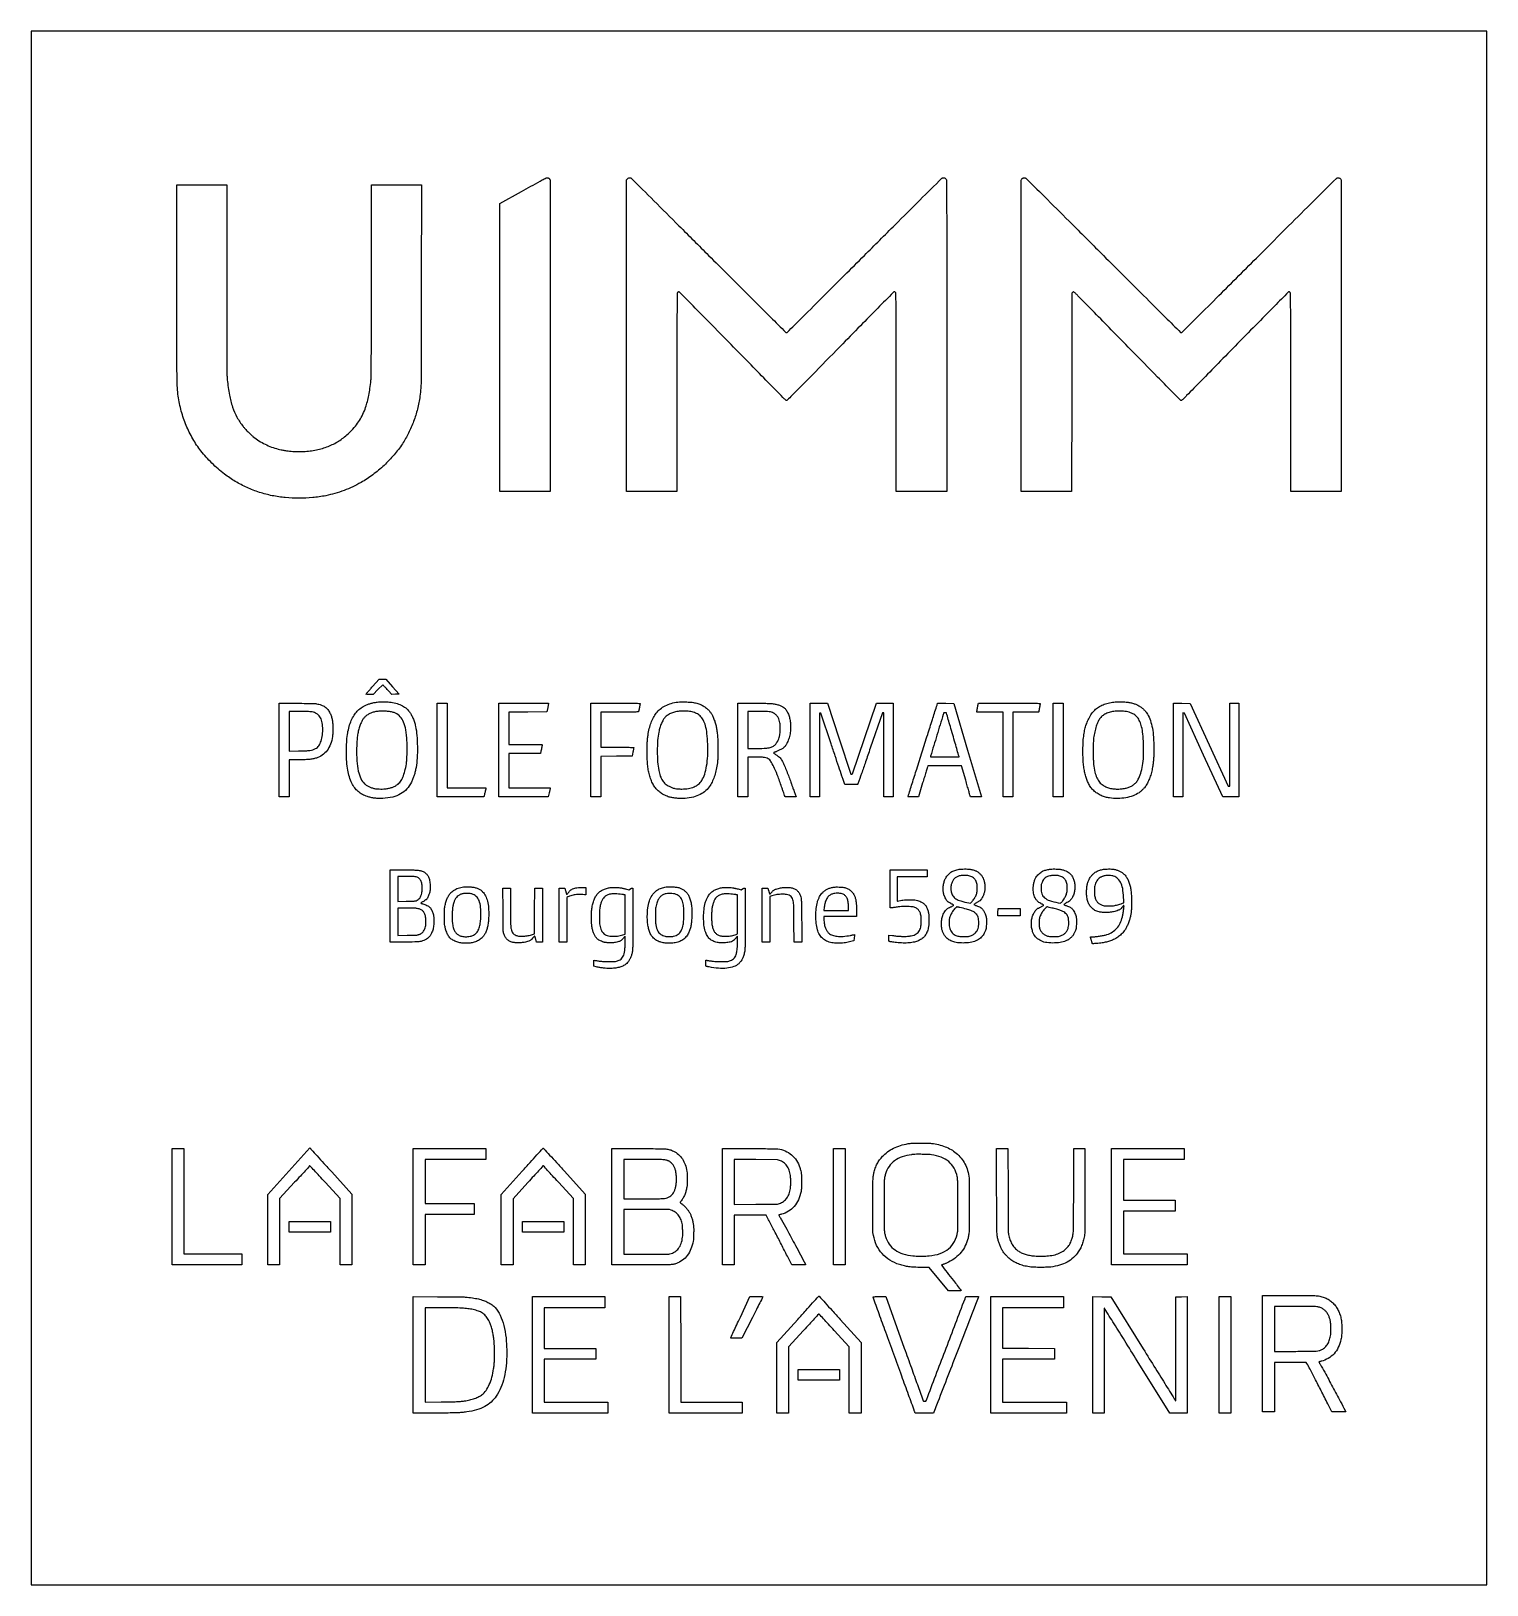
# Model space of a CAD drawing. Extents: x 0 to 6244, y 0 to 6667.
import ezdxf

# ---------------------------------------------------------------- set-up
doc = ezdxf.new("R2010")
doc.units = 0

msp = doc.modelspace()

# ---------------------------------------------------------------- linework, layer by layer
for points in [[(0, 3333.5), (0, 0), (3122, 0), (6244, 0), (6244, 3333.5), (6244, 6667), (3122, 6667), (0, 6667)], [(4426, 3582), (4426, 3381), (4404.5, 3381), (4383, 3381), (4383, 3582), (4383, 3783), (4404.5, 3783), (4426, 3783)], [(5052.873249, 3604.75), (5134.388986, 3427), (5137.694493, 3427), (5141, 3427), (5141, 3605), (5141, 3783), (5160.5, 3783), (5180, 3783), (5180, 3582), (5180, 3381), (5145.75, 3381.013511), (5111.5, 3381.027022), (5028.907733, 3560.763511), (4946.315465, 3740.5), (4943.157733, 3740.813358), (4940, 3741.126717), (4940, 3561.063358), (4940, 3381), (4920, 3381), (4900, 3381), (4900, 3582.012631), (4900, 3783.025263), (4935.678756, 3782.762631), (4971.357512, 3782.5)], [(655, 1646), (655, 1420), (779.5, 1420), (904, 1420), (904, 1396.5), (904, 1373), (754.5, 1373), (605, 1373), (605, 1622.5), (605, 1872), (630, 1872), (655, 1872)], [(1950, 1848.5), (1950, 1825), (1820, 1825), (1690, 1825), (1690, 1730.5), (1690, 1636), (1795, 1636), (1900, 1636), (1900, 1612.5), (1900, 1589), (1795, 1589), (1690, 1589), (1690, 1481), (1690, 1373), (1664.5, 1373), (1639, 1373), (1639, 1622.5), (1639, 1872), (1794.5, 1872), (1950, 1872)], [(3492, 1622.5), (3492, 1373), (3466.5, 1373), (3441, 1373), (3441, 1622.5), (3441, 1872), (3466.5, 1872), (3492, 1872)], [(4946, 1848.5), (4946, 1825), (4815.5, 1825), (4685, 1825), (4685, 1738), (4685, 1651), (4796, 1651), (4907, 1651), (4907, 1627.5), (4907, 1604), (4796, 1604), (4685, 1604), (4685, 1512), (4685, 1420), (4822, 1420), (4959, 1420), (4959, 1396.5), (4959, 1373), (4796.5, 1373), (4634, 1373), (4634, 1622.5), (4634, 1872), (4790, 1872), (4946, 1872)], [(1284, 1536.5), (1284, 1514), (1195.5, 1514), (1107, 1514), (1107, 1536.5), (1107, 1559), (1195.5, 1559), (1284, 1559)], [(2285, 1536.5), (2285, 1514), (2196.5, 1514), (2108, 1514), (2108, 1536.5), (2108, 1559), (2196.5, 1559), (2285, 1559)], [(2461, 1213), (2461, 1189), (2330.5, 1189), (2200, 1189), (2200, 1102), (2200, 1015), (2311, 1015), (2422, 1015), (2422, 992), (2422, 969), (2311, 969), (2200, 969), (2200, 876.5), (2200, 784), (2337, 784), (2474, 784), (2474, 760.5), (2474, 737), (2312, 737), (2150, 737), (2150, 987), (2150, 1237), (2305.5, 1237), (2461, 1237)], [(2786.247826, 1010.75), (2786.5, 784.5), (2918.25, 784.246311), (3050, 783.992621), (3050, 760.496311), (3050, 737), (2893, 737), (2736, 737), (2736, 987), (2736, 1237), (2760.997826, 1237), (2785.995652, 1237)], [(4428, 1213), (4428, 1189), (4296.994477, 1189), (4165.988954, 1189), (4166.244477, 1102.25), (4166.5, 1015.5), (4277.75, 1015.245653), (4389, 1014.991306), (4389, 992), (4389, 969.008694), (4277.75, 968.754347), (4166.5, 968.5), (4166.5, 876.5), (4166.5, 784.5), (4303.75, 784.246454), (4441, 783.992909), (4441, 760.496454), (4441, 737), (4278.5, 737), (4116, 737), (4116, 987), (4116, 1237), (4272, 1237), (4428, 1237)], [(5146, 987), (5146, 737), (5120.5, 737), (5095, 737), (5095, 987), (5095, 1237), (5120.5, 1237), (5146, 1237)], [(3467, 901), (3467, 878), (3378.5, 878), (3290, 878), (3290, 901), (3290, 924), (3378.5, 924), (3467, 924)]]:
    msp.add_lwpolyline(points, close=True)
for points in [[(839.278795, 5597.75, 0.000086), (839.514509, 5349.040249, 0.000911), (839.812126, 5247.873365, 0.001354), (840.246482, 5189.75145, 0.022626), (841.314586, 5170.5, 0.020188), (850.538632, 5105.533587, 0.036479), (864.052727, 5053.54911, 0.042651), (883.101331, 5010.021096, 0.044464), (909.037929, 4971, 0.017235), (918.352549, 4960.162261, 0.009537), (930.419486, 4947.554956, 0.009535), (942.821136, 4935.549899, 0.019171), (953.13346, 4926.654857, 0.026582), (977.470001, 4909.271439, 0.025886), (1003.724965, 4894.400828, 0.025985), (1031.2713, 4882.375179, 0.02731), (1059.468134, 4873.496401, 0.01257), (1072.341042, 4870.54587, 0.008214), (1087.318438, 4867.762417, 0.008215), (1102.377506, 4865.472739, 0.012581), (1115.5, 4864.0327, 0.015306), (1129.572559, 4863.278672, 0.00562), (1149.480365, 4863.046126, 0.005534), (1169.229863, 4863.256016, 0.017277), (1182.5, 4864.003198, 0.037111), (1237.010399, 4873.079139, 0.045604), (1285.789208, 4889.804462, 0.04714), (1329.403087, 4914.526209, 0.044511), (1368.530774, 4947.406124, 0.024064), (1390.702811, 4971.940479, 0.030728), (1408.53805, 4996.644653, 0.031317), (1422.950658, 5022.947982, 0.02668), (1434.844033, 5052.273022, 0.018351), (1442.442172, 5077.255008, 0.016111), (1448.562158, 5103.83092, 0.014309), (1453.542021, 5133.64531, 0.009169), (1457.693404, 5168.5, 0.022545), (1458.755525, 5187.74747, 0.001327), (1459.188205, 5246.299589, 0.000904), (1459.485831, 5347.999442, 0.000086), (1459.721207, 5596.75), (1460.039733, 6008), (1567.034483, 6008), (1674.029234, 6008), (1673.730405, 5576.75, -0.000089), (1673.451313, 5256.297329, -0.002777), (1672.927892, 5177.018414, -0.01169), (1671.429233, 5134.861783, -0.021129), (1667.941099, 5100.5, -0.025873), (1657.046938, 5045.386432, -0.02689), (1640.622447, 4992.413296, -0.027347), (1618.924032, 4942.366705, -0.029008), (1592.2664, 4896, -0.031807), (1556.657481, 4848.508808, -0.027863), (1513.792408, 4803.650267, -0.027655), (1465.832864, 4763.490852, -0.030024), (1414.987191, 4730.048618, -0.021574), (1379.895458, 4711.841338, -0.019419), (1342.126509, 4696.022344, -0.019302), (1302.991917, 4683.088003, -0.020593), (1263.807446, 4673.522663, -0.026074), (1207.703528, 4665.266445, -0.023553), (1149.099858, 4662.517327, -0.023517), (1090.398117, 4665.292839, -0.025763), (1034, 4673.573649, -0.029031), (979.525572, 4687.793911, -0.027898), (926.315971, 4708.381407, -0.027886), (875.706466, 4734.775263, -0.028943), (829, 4766.342444, -0.016743), (801.959853, 4788.464664, -0.014819), (775.304575, 4813.237708, -0.014915), (750.358669, 4839.352163, -0.017697), (728.455151, 4865.5, -0.03499), (693.640202, 4917.277657, -0.03249), (665.4139, 4974.673962, -0.03187), (644.391542, 5036.375466, -0.030731), (631.075066, 5101, -0.020709), (627.580339, 5135.704878, -0.01169), (626.075875, 5177.984235, -0.002783), (625.550586, 5257.292736, -0.00009), (625.269627, 5577.25), (624.968537, 6008), (731.964356, 6008), (838.960174, 6008)], [(2220.913425, 6035.252152, -0.041805), (2222.030483, 6034.280918, -0.022033), (2223.2538, 6032.907043, -0.021766), (2224.390267, 6031.380364, -0.03122), (2225.248446, 6029.928915, -0.117592), (2226.465753, 6024.898781, -0.000181), (2226.745176, 5930.775502, -0.000606), (2226.959582, 5777.123578, -0.000045), (2226.998446, 5358.75), (2227, 4691), (2119, 4691), (2011, 4691), (2011, 5308.780517), (2011, 5926.561034), (2103.651073, 5978.530517, -0.000123), (2183.576794, 6023.336237, -0.005104), (2200.93811, 6032.831671, -0.021568), (2209.583248, 6036.977351, -0.133718), (2214.413425, 6037.648955, -0.032914), (2216.101025, 6037.318259, -0.023495), (2217.937088, 6036.73762, -0.023843), (2219.6422, 6036.014805, -0.045906)], [(2572.315741, 6036.896359, -0.079096), (2573.919987, 6035.737167, -0.000008), (2671.237547, 5938.769232, -0.000253), (2778.737262, 5831.543857, -0.000153), (2906.003567, 5704.396359, 0.000145), (3078.113305, 5532.441867, 0.000792), (3171.297936, 5439.689587, 0.000087), (3237.493386, 5374.032646, 0.197806), (3240.001506, 5373, 0.197829), (3242.509683, 5374.0328, 0.000087), (3308.698844, 5439.695212, 0.000792), (3401.878884, 5532.459482, 0.000145), (3573.997939, 5704.45399, -0.000232), (3705.384615, 5835.699848, -0.000431), (3812.046976, 5941.965633, -0.000019), (3906.203023, 6035.602662, -0.107116), (3908.3151, 6036.95399, -0.085448), (3913.044417, 6037.840397, -0.092815), (3917.654074, 6037.047675, -0.090522), (3921.753482, 6034.61285, -0.076841), (3925.005402, 6030.75914, -0.136694), (3926.448901, 6025.659105, -0.000289), (3926.741031, 5943.17938, -0.000702), (3926.960144, 5802.812904, -0.000038), (3926.996262, 5359.25), (3927, 4691), (3818.5, 4691), (3710, 4691), (3710, 5115.598871, 0.00008), (3709.959029, 5371.071009, 0.000866), (3709.747038, 5474.392375, 0.000318), (3709.4621, 5538.865329, 0.109942), (3708.380917, 5543.609707, 0.080206), (3706.680011, 5546.079265, 0.114516), (3704.461537, 5547.531327, 0.123232), (3701.95554, 5547.798692, 0.102448), (3699.424491, 5546.89446, 0.061613), (3697.725305, 5545.547229, 0.000016), (3631.096754, 5477.83306, 0.000313), (3557.273652, 5402.708217, 0.00019), (3470.03268, 5313.75, -0.000197), (3348.561506, 5189.891045, -0.001221), (3286.068143, 5126.529618, -0.000229), (3242.986698, 5083.10244, -0.199832), (3240.338434, 5082, -0.118482), (3238.732791, 5082.385896, -0.040682), (3236.684304, 5083.650439, -0.027944), (3234.050719, 5085.82509, -0.009611), (3230.485534, 5089.25, -0.0027), (3224.799441, 5094.988144, -0.000011), (3160.550218, 5160.532327, -0.000054), (3087.700535, 5234.869543, -0.000034), (3002.605902, 5321.73239, 0.000313), (2909.141756, 5417.032184, 0.000748), (2839.605746, 5487.633498, 0.000055), (2781.492119, 5546.448292, 0.137196), (2779.48697, 5547.592626, 0.117478), (2776.65892, 5547.626624, 0.129251), (2774.231659, 5546.366233, 0.10238), (2772.343355, 5543.780334, 0.053907), (2771.09066, 5539.987128, 0.052143), (2770.516274, 5534.643051, 0.000081), (2770.253659, 5437.949453, 0.000498), (2770.055676, 5310.896364, 0.000141), (2770, 5112.950779), (2770, 4691), (2662, 4691), (2554, 4691), (2554.003738, 5359.75), (2554.007476, 6028.5), (2556.023433, 6031.806555, -0.099616), (2559.088864, 6035.122994, -0.08101), (2563.423391, 6037.294691, -0.082569), (2568.141693, 6037.950142, -0.11073)], [(4265.282119, 6036.598165, -0.093236), (4267.794806, 6034.890984, -0.000026), (4359.341145, 5943.824524, -0.000456), (4465.134365, 5838.382546, -0.000225), (4599.499434, 5704.098165, 0.000144), (4771.685505, 5531.960132, 0.000797), (4864.590721, 5439.429769, 0.000089), (4930.480672, 5374.037686, 0.197881), (4933, 5373, 0.197867), (4935.519295, 5374.037596, 0.000089), (5001.412729, 5439.426317, 0.000797), (5094.320384, 5531.949453, 0.000144), (5266.500566, 5704.063634, -0.000179), (5393.609149, 5831.105933, -0.000296), (5501.062141, 5938.299258, -0.000012), (5598.211131, 6035.094288, -0.073807), (5600.20034, 6036.563634, -0.10403), (5604.594239, 6037.834462, -0.087818), (5609.418143, 6037.345796, -0.087151), (5613.812716, 6035.222951, -0.100188), (5616.974365, 6031.810176), (5618.992524, 6028.5), (5618.996262, 5359.75), (5619, 4691), (5511.00578, 4691), (5403.01156, 4691), (5402.75578, 5116.294012, 0.000069), (5402.556251, 5386.442211, 0.000987), (5402.282729, 5482.454163, 0.000425), (5401.955425, 5540.163232, 0.144372), (5400.691733, 5544.347756, 0.041453), (5399.094019, 5546.394094, 0.099286), (5397.541952, 5547.518877, 0.110362), (5395.784207, 5547.892338, 0.058924), (5393.570012, 5547.606928, 0.13719), (5391.692135, 5546.535259, 0.000047), (5332.879326, 5487.017787, 0.000717), (5264.045257, 5417.145893, 0.000333), (5174.87382, 5326.249081, -0.000012), (5091.14717, 5240.792785, -0.000019), (5018.734735, 5166.89348, -0.000006), (4955.859323, 5102.73324, -0.000568), (4947.035759, 5093.75, -0.005014), (4941.111881, 5087.852098, -0.020515), (4937.338754, 5084.46084, -0.032197), (4934.676269, 5082.532801, -0.141528), (4932.831663, 5082, -0.199672), (4930.114956, 5083.129951, -0.000281), (4890.210045, 5123.313985, -0.001325), (4831.732556, 5182.580011, -0.000203), (4715.847476, 5300.74792, 0.000005), (4632.688342, 5385.612459, 0.000008), (4560.352071, 5459.428223, 0.000003), (4498.004501, 5523.048186, 0.000203), (4487.5, 5533.758256, 0.006432), (4477.365132, 5543.820832, 0.06847), (4472.688048, 5547.246958, 0.203818), (4469.321795, 5547.562199, 0.12765), (4465.924314, 5545.419449), (4463.5, 5542.838897), (4463.246524, 5116.919449), (4462.993048, 4691), (4354.496524, 4691), (4246, 4691), (4246.001554, 5358.75, -0.000045), (4246.040425, 5777.106603, -0.000606), (4246.254843, 5930.775591, -0.000183), (4246.534591, 6024.885006, -0.116078), (4247.751554, 6029.980067, -0.069755), (4249.81571, 6032.965968, -0.053739), (4252.798467, 6035.578223, -0.05561), (4256.119695, 6037.396051, -0.097732), (4259.180002, 6038, -0.037241), (4260.515558, 6037.900386, -0.019231), (4262.162246, 6037.588211, -0.019008), (4263.839465, 6037.135164, -0.027261)], [(1550.413996, 3853.75), (1578.949908, 3821.5), (1563.416427, 3821.22431), (1547.882946, 3820.94862), (1533.164429, 3836.22431, -0.000344), (1527.149102, 3842.475952, -0.000362), (1521.24595, 3848.628391, -0.000346), (1516.162218, 3853.941861, -0.001636), (1513.259442, 3857), (1508.072973, 3862.5), (1487.277762, 3841.75), (1466.482551, 3821), (1451.157942, 3821, -0.005038), (1445.30447, 3821.058985, -0.008672), (1440.432854, 3821.24174, -0.003239), (1436.374407, 3821.490909, -0.510438), (1436.166667, 3821.822943, -0.083165), (1436.533564, 3822.420295, -0.000136), (1444.627083, 3831.703895, -0.00106), (1453.741364, 3842.108022, -0.000654), (1464.5, 3854.304604), (1492.5, 3885.963321), (1507.189042, 3885.981661), (1521.878084, 3886)], [(1224.557581, 3780.715064, -0.038614), (1244.908548, 3775.332098, -0.068817), (1260.299888, 3767.451946, -0.074135), (1272.218333, 3756.155605, -0.052405), (1282.022178, 3740.5, -0.033788), (1287.863233, 3726.176617, -0.034995), (1291.641082, 3711.362791, -0.02972), (1293.717076, 3694.191549, -0.015224), (1294.377712, 3672.5, -0.004784), (1294.279347, 3662.220529, -0.008573), (1293.973065, 3653.782948, -0.010258), (1293.441651, 3646.609418, -0.014386), (1292.652164, 3640.235253, -0.051017), (1284.04, 3607.053929, -0.071623), (1269.419726, 3580.221044, -0.0785), (1249.045097, 3560.376281, -0.077972), (1223.5, 3547.722676, -0.031097), (1208.581919, 3544.038558, -0.022047), (1191.494794, 3541.702871, -0.016369), (1169.743899, 3540.41744, -0.006453), (1139.75, 3540.015828), (1107, 3540), (1107, 3460.5), (1107, 3381), (1085.5, 3381), (1064, 3381), (1064, 3582.057195), (1064, 3783.114391), (1139.75, 3782.745362, -0.000641), (1182.215966, 3782.484034, -0.004125), (1203.680623, 3782.147319, -0.007535), (1216.766365, 3781.636635, -0.031841)], [(1107, 3662.998329), (1107, 3577.795444), (1147.25, 3578.295626, 0.004992), (1178.768357, 3579.002057, 0.025911), (1196.109422, 3580.465696, 0.044637), (1208.438652, 3583.290528, 0.042237), (1220.31259, 3588.294912, 0.125082), (1233.782809, 3600.402247, 0.065687), (1243.816001, 3620.725799, 0.054744), (1249.668614, 3647.144904, 0.038877), (1250.607336, 3677.5, 0.042766), (1246.914455, 3705.253904, 0.09102), (1238.525191, 3725.135062, 0.111656), (1224.968297, 3738.216797, 0.08853), (1205.927481, 3745.570782, 0.028715), (1199.587767, 3746.42904, 0.009352), (1190.15385, 3746.981012, 0.005821), (1175.963132, 3747.379852, 0.001373), (1152.25, 3747.705011), (1107, 3748.201214)], [(1537.144045, 3787.987832, -0.03747), (1564.125098, 3783.291492, -0.050947), (1587.331546, 3774.845546, -0.055402), (1606.809794, 3762.591748, -0.058722), (1622.69951, 3746.569784, -0.044234), (1630.284433, 3734.8792, -0.022998), (1637.714583, 3719.14304, -0.021965), (1644.189713, 3701.471622, -0.023691), (1648.906127, 3683.737185, -0.032996), (1654.590002, 3645.241081, -0.017294), (1656.819181, 3596.852231, -0.017259), (1655.687376, 3547.78837, -0.029276), (1650.929913, 3507, -0.014101), (1647.348299, 3489.586297, -0.019112), (1643.07648, 3474.107071, -0.019787), (1637.768904, 3459.432974, -0.017039), (1631.069616, 3444.459575, -0.069282), (1611.277925, 3415.098514, -0.080347), (1585.075854, 3393.953757, -0.072194), (1551.190495, 3380.635107, -0.043869), (1508.5, 3374.502285, -0.023549), (1491.53981, 3374.368113, -0.019649), (1473.576285, 3375.780618, -0.020184), (1456.548916, 3378.495755, -0.033346), (1442.5, 3382.310739, -0.043006), (1420.992172, 3391.85835, -0.051627), (1402.814449, 3404.479415, -0.052762), (1387.918847, 3420.299539, -0.048302), (1376.154963, 3439.343326, -0.037557), (1365.20577, 3466.61822, -0.033695), (1357.981635, 3496.22801, -0.028115), (1353.91934, 3531.174492, -0.014682), (1352.597731, 3575, -0.012747), (1353.59518, 3615.362356, -0.023181), (1356.775138, 3648.194438, -0.02738), (1362.428984, 3676.425648, -0.031363), (1370.955711, 3702.583945, -0.031656), (1382.204258, 3726.409128, -0.050077), (1395.029455, 3744.977239, -0.053776), (1410.548578, 3759.692377, -0.04424), (1429.862713, 3771.880652, -0.024714), (1442.433918, 3777.5717, -0.023328), (1455.747237, 3782.117487, -0.022488), (1469.903402, 3785.543036, -0.019496), (1485, 3787.878182, -0.021501), (1495.161472, 3788.605783, -0.006596), (1510.546163, 3788.841107, -0.006746), (1526.101982, 3788.663942, -0.018139)], [(1496, 3748.879181, 0.026998), (1478.658898, 3746.887092, 0.037551), (1463.495006, 3743.121151, 0.040517), (1449.996883, 3737.422522, 0.041063), (1437.658565, 3729.643145, 0.053005), (1429.051469, 3721.616119, 0.042694), (1421.604329, 3711.38088, 0.036135), (1414.989386, 3698.40457, 0.021113), (1408.887045, 3682.0423, 0.022401), (1403.498409, 3662.568635, 0.022022), (1399.837827, 3642.580185, 0.018738), (1397.546328, 3619.653871, 0.009814), (1396.327203, 3591, 0.02007), (1397.28372, 3535.528634, 0.040006), (1403.291956, 3492.058983, 0.052184), (1414.170662, 3459.405286, 0.103524), (1430.22282, 3437.489574, 0.045307), (1439.465782, 3430.582497, 0.031756), (1450.953938, 3424.488537, 0.030494), (1463.716809, 3419.637093, 0.031778), (1476.801685, 3416.452348, 0.030028), (1486.187134, 3415.366553, 0.011389), (1499.37475, 3414.939633, 0.011535), (1512.809542, 3415.120816, 0.024316), (1523.196829, 3416.007705, 0.029215), (1537.84879, 3418.859157, 0.032292), (1551.572777, 3423.333901, 0.034189), (1563.835544, 3429.228722, 0.044102), (1574.112338, 3436.328967, 0.082731), (1586.608578, 3450.780383, 0.045204), (1596.986816, 3471.857809, 0.037808), (1605.062135, 3498.760243, 0.024077), (1610.5263, 3531, 0.019295), (1611.932338, 3548.286038, 0.006336), (1612.695827, 3573.809215, 0.006529), (1612.806341, 3600.279019, 0.012523), (1612.08608, 3621.5, 0.023271), (1607.044749, 3669.105233, 0.059734), (1597.778307, 3702.410449, 0.084908), (1583.472199, 3725.223959, 0.103208), (1563.209262, 3740.17246, 0.048201), (1550.204112, 3744.67921, 0.027114), (1533.757135, 3747.723807, 0.025017), (1515.269597, 3749.183757, 0.022297)], [(1785, 3601.5), (1785, 3420), (1868, 3420, -0.000939), (1900.639997, 3419.938727, -0.00172), (1927.241779, 3419.747341, -0.000126), (1950.628754, 3419.492734, -0.410955), (1951, 3419.11733, -0.05797), (1950.851748, 3417.842943, -0.000177), (1947.061286, 3401.797226, -0.000602), (1943.506096, 3386.851611, -0.014858), (1942.395398, 3382.75, -0.321636), (1940.882368, 3381.589591, -0.003617), (1927.340865, 3381.255704, -0.004041), (1904.122919, 3381.038954, -0.000313), (1841.932612, 3381), (1742, 3381), (1742, 3582), (1742, 3783), (1763.5, 3783), (1785, 3783)], [(2216.055694, 3764.25), (2212.45446, 3745.5), (2130.72723, 3745.244155), (2049, 3744.988309), (2049, 3675.494155), (2049, 3606), (2120.5, 3606, -0.000634), (2158.825206, 3605.951422, -0.004018), (2178.317075, 3605.745347, -0.001788), (2191.230568, 3605.458826, -0.406689), (2192, 3604.669314, -0.049857), (2191.717174, 3601.840013, -0.000782), (2188.47387, 3585.908107, -0.000469), (2185.098074, 3569.535045, -0.087549), (2184.463113, 3567.940316, -0.255914), (2183.715141, 3567.515873, -0.000313), (2165.705043, 3567.25564, -0.002363), (2144.28996, 3567.060841, -0.001092), (2116.440983, 3567), (2049, 3567), (2049, 3493.5), (2049, 3420), (2138.116631, 3420, -0.000342), (2193.824568, 3419.961898, -0.004592), (2214.251374, 3419.74636, -0.004789), (2225.922532, 3419.404144, -0.478396), (2226.7809, 3418.25, 0.002372), (2226.462959, 3416.995486, 0.000072), (2225.173228, 3411.8, 0.000143), (2223.656277, 3405.677919, 0.000099), (2221.943206, 3398.75), (2217.557873, 3381), (2111.778937, 3381), (2006, 3381), (2006, 3582), (2006, 3783), (2112.828464, 3783), (2219.656929, 3783)], [(2612, 3781.673251, -0.046369), (2611.805375, 3779.579115, -0.000451), (2608.989397, 3764.634591, -0.000778), (2606.238958, 3750.232505, -0.024861), (2605.38684, 3746.75, -0.319735), (2603.921162, 3745.60733, -0.005412), (2593.126956, 3745.257061, -0.005009), (2574.355304, 3745.03938, -0.000394), (2524.432612, 3745), (2444, 3745), (2444, 3669.5), (2444, 3594), (2514.5, 3594, -0.000699), (2550.8287, 3593.949225, -0.003736), (2570.64986, 3593.745712, -0.001332), (2584.280516, 3593.467576, -0.417017), (2584.959201, 3592.75, -0.039348), (2584.855695, 3591.823734, -0.000614), (2583.840809, 3586.579688, -0.001629), (2582.633634, 3580.488653, -0.001078), (2581.209201, 3573.5), (2577.5, 3555.5), (2510.75, 3555.242912), (2444, 3554.985825), (2444, 3467.992912), (2444, 3381), (2422.5, 3381), (2401, 3381), (2401, 3582), (2401, 3783), (2506.5, 3783, -0.000425), (2563.15579, 3782.951823, -0.002719), (2591.870578, 3782.746856, -0.000828), (2611.214266, 3782.471567, -0.409568)], [(2841.02028, 3786.159037, -0.028573), (2859.51106, 3781.772132, -0.039753), (2875.371437, 3775.628927, -0.041387), (2889.567735, 3767.278096, -0.035118), (2903.048603, 3756.272334, -0.03597), (2911.824133, 3746.738782, -0.036241), (2919.118585, 3736.068761, -0.03144), (2925.585363, 3723.157942, -0.017552), (2931.885147, 3706.740138, -0.022168), (2936.569689, 3690.866008, -0.01789), (2940.221604, 3673.464056, -0.015621), (2943.016848, 3653.60557, -0.009793), (2945.102655, 3630.235561, -0.016023), (2945.897784, 3608.978313, -0.00509), (2945.744449, 3577.271984, -0.004749), (2944.977471, 3545.991256, -0.022107), (2943.567334, 3528, -0.020734), (2938.82065, 3499.296767, -0.025024), (2931.91907, 3472.862974, -0.027272), (2923.149877, 3449.562557, -0.040158), (2912.771671, 3430.326519, -0.06448), (2893.871957, 3408.060954, -0.065994), (2870.061438, 3391.546509, -0.059594), (2840.633251, 3380.618659, -0.039481), (2805, 3374.956314, -0.021158), (2787.429022, 3374.317174, -0.019226), (2769.293196, 3375.122884, -0.019881), (2752.081637, 3377.243672, -0.029935), (2737.339912, 3380.57443, -0.024719), (2728.417826, 3383.645334, -0.015567), (2718.316692, 3388.060243, -0.015571), (2708.51625, 3393.091917, -0.024856), (2700.517185, 3398.05317, -0.031751), (2693.308232, 3403.745078, -0.017698), (2685.251749, 3411.513786, -0.017685), (2677.737717, 3419.862588, -0.030736), (2672.201782, 3427.360313, -0.021914), (2667.538947, 3435.305246, -0.016162), (2663.059775, 3444.470311, -0.015129), (2658.873877, 3454.595717, -0.013147), (2655.093821, 3465.438009, -0.02263), (2649.34895, 3486.697772, -0.022892), (2645.574923, 3508.308569, -0.019022), (2643.332254, 3533.418479, -0.009118), (2642.270609, 3565.770799, -0.005223), (2642.166567, 3591.00502, -0.010165), (2642.703274, 3611.137153, -0.01196), (2643.961736, 3628.856621, -0.011951), (2646.066314, 3646.5, -0.023964), (2651.415649, 3674.233505, -0.029172), (2659.149826, 3699.523406, -0.031612), (2669.055066, 3721.804556, -0.042109), (2680.924878, 3740.5, -0.061091), (2698.105201, 3758.15094, -0.051912), (2719.968752, 3772.262078, -0.048568), (2745.737702, 3782.326836, -0.040896), (2774.5, 3787.96434, -0.026589), (2787.888442, 3788.750292, -0.008151), (2808.15139, 3788.530813, -0.008017), (2828.301619, 3787.660462, -0.029161)], [(2785, 3748.86061, 0.035583), (2764.52719, 3746.10193, 0.045377), (2746.315851, 3740.552812, 0.049772), (2730.859554, 3732.389374, 0.062548), (2718.59076, 3721.837163, 0.057427), (2710.963935, 3711.172329, 0.026201), (2703.446066, 3695.754828, 0.02473), (2696.887656, 3677.890894, 0.024869), (2692.13921, 3659.5, 0.033732), (2687.213577, 3623.373907, 0.016843), (2685.626432, 3577.238267, 0.016844), (2687.14914, 3531.082908, 0.033605), (2692.023112, 3494.886587, 0.033713), (2698.718725, 3470.54543, 0.059112), (2707.867378, 3451.794365, 0.06789), (2720.098802, 3437.494082, 0.06312), (2736, 3426.578709, 0.030811), (2748.385649, 3421.137995, 0.035332), (2760.798278, 3417.546324, 0.032571), (2774.41872, 3415.544737, 0.020482), (2790.5, 3414.903814, 0.039364), (2819.47849, 3417.221561, 0.060999), (2843.565875, 3424.157063, 0.070801), (2862.585979, 3435.65058, 0.082313), (2876.532987, 3451.500837, 0.062999), (2889.068107, 3478.723465, 0.03578), (2897.496021, 3514.054963, 0.030322), (2901.870704, 3556.791928, 0.019431), (2901.996722, 3606.68981, 0.016274), (2898.793411, 3653.123583, 0.040402), (2892.624016, 3686.611659, 0.056031), (2882.960513, 3711.169583, 0.084466), (2868.976437, 3729.36133, 0.079504), (2854.462926, 3739.04171, 0.050392), (2835.179, 3745.622273, 0.043194), (2811.811416, 3748.958707, 0.029582)], [(3174, 3781.943904, -0.024604), (3190.711012, 3779.585797, -0.030026), (3206.01087, 3775.688618, -0.033288), (3218.982862, 3770.567484, -0.061056), (3228.5688, 3764.497136, -0.070714), (3237.980286, 3754.25441, -0.042602), (3246.145055, 3739.887415, -0.039605), (3252.367126, 3722.971446, -0.037839), (3255.960956, 3705.026234, -0.022005), (3256.730278, 3695.184098, -0.008507), (3256.962855, 3681.497301, -0.008506), (3256.72969, 3667.811498, -0.022025), (3255.959883, 3657.973766, -0.017664), (3254.031409, 3645.827647, -0.024321), (3251.389973, 3635.099558, -0.024619), (3247.7481, 3624.780388, -0.018803), (3242.798001, 3613.875105, -0.018398), (3236.143835, 3601.709186, -0.061181), (3230.569555, 3594.519381, -0.063671), (3223.541613, 3589.043342, -0.021089), (3212, 3582.848973, -0.003597), (3206.299752, 3580.143028, -0.003201), (3200.335938, 3577.410683, -0.003213), (3194.940543, 3575.022009, -0.009896), (3191.25, 3573.502532, 0.007403), (3188.470914, 3572.374492, 0.011744), (3186.129687, 3571.318055, 0.005744), (3184.213022, 3570.371185, 0.282272), (3184, 3570.023915, 0.237499), (3184.20396, 3569.618744, 0.001653), (3187.408201, 3567.258964, 0.005861), (3191.154587, 3564.585807, 0.003659), (3195.602386, 3561.538281, -0.014107), (3206.011665, 3554.081804, -0.038136), (3212.803902, 3548.051457, -0.045528), (3217.900702, 3541.716599, -0.028526), (3222.70931, 3533.5, -0.018413), (3228.762583, 3520.494902, -0.00396), (3238.233772, 3497.511762, -0.004343), (3248.158109, 3472.245908, -0.006087), (3256.54931, 3449.5, 0.000105), (3260.132783, 3439.416404, 0.000059), (3264.476495, 3427.20625, 0.000059), (3268.857255, 3414.90119, 0.000098), (3272.563888, 3404.5), (3280.76537, 3381.5), (3257.70156, 3381.231125, -0.003151), (3248.811202, 3381.183505, -0.005028), (3241.213271, 3381.267088, -0.001333), (3234.617277, 3381.423591, -0.208171), (3233.958691, 3381.731125, -0.096217), (3233.553646, 3382.419892, -0.000256), (3229.885961, 3392.813196, -0.001565), (3225.785869, 3404.568105, -0.000974), (3221.047652, 3418.377628, 0.007301), (3203.531301, 3467.399439, 0.016936), (3188.626186, 3503.490727, 0.020841), (3175.675987, 3529.163098, 0.088727), (3164.83611, 3542.408288, 0.089002), (3156.741146, 3547.155718, 0.049657), (3145.646406, 3550.031748, 0.030415), (3129.324326, 3551.563963, 0.008147), (3103.25, 3551.994105), (3074, 3552), (3074, 3466.5), (3074, 3381), (3052.5, 3381), (3031, 3381), (3031, 3582), (3031, 3783), (3096.75, 3782.996583, -0.001371), (3123.56499, 3782.921689, -0.002023), (3147.097753, 3782.696237, -0.001621), (3166.293494, 3782.372428, -0.017722)], [(3074, 3668.587002), (3074, 3589), (3106.25, 3589.000836, 0.00916), (3143.83156, 3589.690378, 0.039298), (3166.06177, 3592.263175, 0.068), (3180.862265, 3597.32557, 0.091064), (3192.158678, 3605.85955, 0.041099), (3199.170043, 3614.893019, 0.040707), (3204.634806, 3624.979736, 0.037672), (3208.716519, 3636.524807, 0.026867), (3211.586843, 3649.938827, 0.031723), (3212.688517, 3661.667441, 0.012313), (3212.78, 3677.982284, 0.011962), (3212.090354, 3694.032903, 0.039985), (3210.550073, 3704.45046, 0.04842), (3206.667323, 3716.031845, 0.049098), (3200.643561, 3726.592607, 0.051953), (3193.087147, 3735.203046, 0.072687), (3184.658678, 3740.988738, 0.043116), (3175.54689, 3744.525738, 0.045389), (3166.118801, 3746.37202, 0.020814), (3151.718632, 3747.252165, 0.00239), (3119.25, 3747.727655), (3074, 3748.174004)], [(3466.5, 3630.959291), (3516.5, 3478.920535), (3519.456604, 3479.210267), (3522.413207, 3479.5), (3574.456604, 3631.238004), (3626.5, 3782.976007), (3662.25, 3782.988004), (3698, 3783), (3698, 3582), (3698, 3381), (3678, 3381), (3658, 3381), (3658, 3561.5), (3658, 3742), (3654.75, 3741.980013), (3651.5, 3741.960026), (3599.100254, 3589.730013, -0.000157), (3578.945526, 3531.236973, -0.000258), (3561.830361, 3481.69888, -0.00002), (3546.431402, 3437.208114, -0.033854), (3545.806645, 3435.734258, -0.233973), (3544.435506, 3434.70804, -0.032618), (3540.808501, 3434.279482, -0.014195), (3534.032371, 3434.116747, -0.001304), (3517.206391, 3434.234258), (3489.5, 3434.5), (3482.299993, 3456, -0.000641), (3477.566559, 3470.194965, -0.000045), (3464.391773, 3509.885937, -0.000064), (3448.69143, 3557.220081, -0.000048), (3431.446488, 3609.25), (3387.792991, 3741), (3384.896495, 3741), (3382, 3741), (3382, 3561), (3382, 3381), (3362, 3381), (3342, 3381), (3342, 3582), (3342, 3783), (3379.25, 3782.999023), (3416.5, 3782.998047)], [(4016.502406, 3581.75), (4075.652151, 3381), (4052.364816, 3381), (4029.077481, 3381), (4027.6768, 3385.75, -0.001895), (4026.655471, 3389.262553, -0.000037), (4021.460332, 3407.390625, -0.000088), (4015.401841, 3428.551293, -0.000059), (4008.48127, 3452.75), (3990.686422, 3515), (3918.390457, 3515), (3846.094492, 3515), (3844.211124, 3508.75, -0.00023), (3842.867869, 3504.29978, -0.000008), (3837.483128, 3486.490625, -0.000014), (3831.129248, 3465.479524, -0.00001), (3823.952036, 3441.75), (3805.576316, 3381), (3783.288158, 3381, -0.002911), (3774.741821, 3381.049761, -0.004853), (3767.547146, 3381.203394, -0.000946), (3761.27253, 3381.410211, -0.404045), (3761, 3381.692406, -0.076699), (3761.085679, 3382.24766, -0.000003), (3778.900768, 3438.598336, -0.000162), (3798.572494, 3500.75031, -0.000097), (3821.938783, 3574.442406, 0.000006), (3845.485219, 3648.655434, 0.000009), (3865.743134, 3712.51031, 0.000002), (3883.459424, 3768.358094, 0.00034), (3885.486366, 3774.762904), (3888.095165, 3783.025807), (3922.723913, 3782.762904), (3957.352662, 3782.5)], [(3913.747523, 3740.25, -0.006015), (3912.280612, 3735.201561, -0.00001), (3885.313989, 3646.402359, -0.000004), (3857.881971, 3556.079206, -0.016708), (3857.258941, 3554.25, 0.515634), (3857.737647, 3553.535752, 0.001935), (3869.358613, 3553.253153, 0.004322), (3886.555464, 3553.050228, 0.000789), (3918.393011, 3553, 0.000829), (3942.01625, 3553.039151, 0.001382), (3961.902947, 3553.160044, 0.000077), (3979.778091, 3553.320881, 0.411536), (3980, 3553.54483, 0.070064), (3979.938424, 3553.9821, 0.000008), (3972.06875, 3581.368904, 0.000241), (3963.352636, 3611.644405, 0.000146), (3953, 3647.5, -0.000146), (3942.647364, 3683.355595, -0.000241), (3933.93125, 3713.631096, -0.000008), (3926.061576, 3741.0179, -0.070064), (3926, 3741.45517, 0.378194), (3925.80798, 3741.672724, 0.008046), (3924.27176, 3741.839956, 0.0144), (3922.372433, 3741.960808, 0.008686), (3920.116631, 3742, 0.011488), (3917.02784, 3741.929021, 0.055606), (3915.297375, 3741.654997, 0.112022), (3914.297291, 3741.119945, 0.147474)], [(4328, 3781.443673, -0.04401), (4327.735836, 3778.448327, -0.000791), (4324.895989, 3762.618534, -0.000399), (4321.91088, 3746.203887, -0.093493), (4321.362097, 3744.776869, -0.255956), (4320.80094, 3744.458493, -0.000225), (4304.884091, 3744.228205, -0.00218), (4287.040889, 3744.055888, -0.001324), (4265.940983, 3744), (4211, 3744), (4211, 3562.5), (4211, 3381), (4190, 3381), (4169, 3381), (4169, 3562.5), (4169, 3744), (4112.666667, 3744, -0.000835), (4091.031328, 3744.036133, -0.001374), (4072.733709, 3744.147541, -0.000108), (4056.322323, 3744.29611, -0.196505), (4055.831066, 3744.502267, -0.246891), (4055.639967, 3745.11721, -0.000184), (4058.773761, 3762.033918, -0.001492), (4061.640158, 3777.222681, -0.019961), (4062.930988, 3782.75, -0.336824), (4063.066064, 3782.853044, -0.000004), (4101.901603, 3782.926562, -0.000295), (4144.688054, 3782.982034, -0.000177), (4195.5, 3783, -0.00027), (4273.604622, 3782.957803, -0.002666), (4306.465912, 3782.747064, -0.001184), (4327.003036, 3782.457204, -0.409395)], [(4696.576322, 3787.937757, -0.021694), (4712.791525, 3785.647419, -0.027358), (4727.515824, 3782.069077, -0.028996), (4741.013401, 3777.125562, -0.030938), (4753.548564, 3770.743764, -0.038002), (4763.051551, 3764.119851, -0.023767), (4773.142651, 3755.048619, -0.023896), (4782.133128, 3745.266682, -0.045814), (4788.181276, 3736.5, -0.046404), (4800.676458, 3708.490557, -0.036562), (4809.018521, 3676.327573, -0.029758), (4813.772513, 3637.290876, -0.015267), (4815.308707, 3588, -0.005452), (4815.053688, 3563.193027, -0.011709), (4814.200935, 3544.085496, -0.013702), (4812.571337, 3527.058978, -0.011282), (4809.927178, 3509, -0.020722), (4804.977772, 3485.70872, -0.024491), (4798.327671, 3464.195166, -0.026156), (4790.10035, 3444.793458, -0.032867), (4780.415862, 3427.842868, -0.031339), (4774.898799, 3420.546882, -0.01655), (4767.214678, 3412.185193, -0.016537), (4759.069667, 3404.421502, -0.034309), (4752.134101, 3399.041301, -0.060399), (4726.295329, 3385.898833, -0.043582), (4695.040718, 3377.491686, -0.041028), (4660.679532, 3374.264344, -0.038673), (4625.55229, 3376.574405, -0.015005), (4616.020058, 3378.239957, -0.019913), (4607.476026, 3380.356283, -0.019711), (4599.059379, 3383.164607, -0.014242), (4589.908902, 3386.925386, -0.038458), (4572.302875, 3396.436601, -0.046803), (4557.569297, 3408.007127, -0.04711), (4545.319498, 3422.047773, -0.039804), (4535.119778, 3438.922756, -0.025692), (4527.733012, 3455.792085, -0.023856), (4521.908594, 3473.748647, -0.021609), (4517.367922, 3493.795917, -0.014546), (4513.849658, 3517.005789, -0.008633), (4512.632643, 3528.656051, -0.011926), (4511.971099, 3539.147957, -0.007855), (4511.658626, 3552.493593, -0.001712), (4511.560257, 3575.5, -0.002234), (4511.62513, 3593.433182, -0.003991), (4511.86206, 3608.176486, -0.004536), (4512.2456, 3619.751385, -0.017013), (4512.799151, 3627, -0.012451), (4516.573379, 3654.757398, -0.023346), (4521.221478, 3676.920366, -0.026475), (4527.440631, 3696.582198, -0.022825), (4535.977702, 3716.5, -0.017108), (4541.873268, 3727.693254, -0.023886), (4547.946782, 3737.236701, -0.025466), (4554.563631, 3745.667269, -0.024469), (4562.087571, 3753.5, -0.04829), (4578.418954, 3766.176658, -0.041573), (4597.698127, 3776.22501, -0.038883), (4619.661428, 3783.494666, -0.03187), (4644, 3787.878182, -0.021531), (4654.270468, 3788.612973, -0.006809), (4669.644077, 3788.839756, -0.006973), (4685.237479, 3788.639943, -0.017546)], [(4654.996594, 3748.876347, 0.038481), (4633.228476, 3745.990054, 0.048487), (4613.85273, 3739.876342, 0.053567), (4597.697832, 3730.848912, 0.071247), (4585.505881, 3719.287401, 0.057433), (4576.297468, 3704.433254, 0.030267), (4568.242419, 3684.247532, 0.027194), (4561.756642, 3660.32902, 0.021764), (4557.321134, 3634, 0.025085), (4555.782733, 3613.026012, 0.005787), (4555.375629, 3577.577174, 0.005863), (4555.795241, 3542.067095, 0.023786), (4557.331345, 3520.5, 0.0255), (4562.906673, 3487.953052, 0.050762), (4571.174746, 3463.176064, 0.063985), (4582.604822, 3444.587998, 0.078426), (4597.709582, 3430.929608, 0.048007), (4612.95803, 3422.939038, 0.043282), (4629.985497, 3417.667496, 0.039582), (4649.079961, 3415.081755, 0.028803), (4670.519909, 3415.127052, 0.026845), (4689.159455, 3417.249475, 0.03859), (4705.272383, 3421.264315, 0.042529), (4719.312115, 3427.305495, 0.046139), (4731.722915, 3435.5, 0.030622), (4737.407483, 3440.659329, 0.033251), (4742.253298, 3446.341845, 0.030161), (4746.66824, 3453.090615, 0.018605), (4751.065528, 3461.5, 0.046575), (4761.510723, 3489.98086, 0.030928), (4768.312964, 3524.134119, 0.02682), (4771.554399, 3563.998115, 0.017869), (4771.177304, 3609.836803, 0.013962), (4768.199349, 3651.193912, 0.032813), (4763.10398, 3681.717826, 0.044143), (4755.478116, 3704.788656, 0.069481), (4744.657248, 3722.589243, 0.085436), (4729.835053, 3735.469038, 0.065028), (4710.115404, 3744.158812, 0.053612), (4685.252663, 3748.633538, 0.031473)], [(1656.144045, 3066.945951, -0.014226), (1664.801677, 3065.815101, -0.027205), (1671.653075, 3064.335207, -0.030197), (1677.81322, 3062.242381, -0.022947), (1684.285445, 3059.244556, -0.03981), (1689.547846, 3055.95097, -0.034112), (1694.518725, 3051.704213, -0.033253), (1698.990744, 3046.69818, -0.033148), (1702.764804, 3041.138358, -0.079027), (1708.250187, 3027.094384, -0.034349), (1711.173019, 3007.213042, -0.033845), (1711.377394, 2985.999102, -0.049015), (1708.46823, 2967.5, -0.03144), (1706.577064, 2961.731343, -0.013181), (1703.347571, 2954.219153, -0.012563), (1699.826111, 2947.066622, -0.046067), (1697.084619, 2942.833365, -0.065339), (1695.62666, 2941.409573, -0.008398), (1692.079519, 2938.843596, -0.009696), (1687.738783, 2935.93681, -0.007946), (1682.992994, 2932.995811, 0.003853), (1678.396285, 2930.19901, 0.006197), (1674.526767, 2927.736757, 0.001764), (1671.220207, 2925.557999, 0.256487), (1671.01302, 2925.162447, 0.317183), (1671.250683, 2924.83917, 0.004246), (1673.735578, 2924.032018, 0.010211), (1676.720892, 2923.156879, 0.006309), (1680.26302, 2922.244423, -0.026704), (1689.451931, 2919.473301, -0.030422), (1697.889211, 2915.835053, -0.033084), (1705.054257, 2911.597485, -0.054689), (1710.381799, 2907.022913, -0.046599), (1714.374958, 2901.866014, -0.022916), (1718.501397, 2894.658024, -0.022633), (1722.101146, 2886.785194, -0.032435), (1724.505271, 2879.5, -0.032506), (1726.290675, 2870.161728, -0.015974), (1727.402448, 2858.108468, -0.015774), (1727.762759, 2845.463826, -0.022056), (1727.229754, 2834.170819, -0.015437), (1725.857194, 2822.989037, -0.024785), (1723.924507, 2813.579055, -0.027065), (1721.222153, 2805.032586, -0.024247), (1717.52528, 2796.5, -0.034268), (1711.169465, 2785.548305, -0.053331), (1704.136612, 2777.214122, -0.054574), (1695.626862, 2770.687329, -0.037987), (1684.818488, 2765.206528, -0.033697), (1673.359906, 2761.332862, -0.043976), (1662.45978, 2759.453562, -0.017795), (1645.691734, 2758.660682, -0.001415), (1601.25, 2758.268137), (1540, 2757.900536), (1540, 2912.950268), (1540, 3068), (1592.894045, 3068, -0.001765), (1614.254662, 3067.924614, -0.002401), (1633.522497, 3067.696071, -0.001958), (1649.444217, 3067.36836, -0.019236)], [(3843, 3053), (3843, 3038), (3778.5, 3038), (3714, 3038), (3714, 2985.980948), (3714, 2933.961896), (3716.25, 2934.469695, -0.012906), (3728.440867, 2936.892198, -0.017844), (3739.491256, 2938.389363, -0.016136), (3751.432144, 2939.187152, -0.008174), (3766.5, 2939.45983, -0.009156), (3784.823784, 2939.156275, -0.030541), (3796.794529, 2938.004272, -0.041599), (3806.433162, 2935.643969, -0.031716), (3816.5, 2931.544542, -0.060559), (3827.831438, 2924.263878, -0.063843), (3836.861792, 2914.594027, -0.059511), (3843.629913, 2902.345711, -0.042869), (3848.253296, 2887.41277, -0.017337), (3849.401235, 2881.100469, -0.020087), (3850.041711, 2875.026126, -0.012871), (3850.353643, 2867.060824, -0.002899), (3850.45673, 2853.5, -0.002738), (3850.405364, 2839.519099, -0.014078), (3850.116328, 2831.774612, -0.022491), (3849.458406, 2825.841101, -0.016259), (3848.215066, 2819.302822, -0.042074), (3842.287382, 2800.443447, -0.064489), (3833.825468, 2785.575973, -0.067881), (3822.219486, 2773.885823, -0.052798), (3806.911246, 2764.543184, -0.056411), (3788.994598, 2758.411087, -0.031872), (3766.278829, 2754.900391, -0.02855), (3740.198288, 2754.051719, -0.022484), (3712, 2756.015073, -0.002641), (3700.503036, 2757.39853, -0.005311), (3691.449414, 2758.634339, -0.005932), (3684.576618, 2759.730388, -0.029125), (3680.75, 2760.619266, -0.222743), (3679.798557, 2761.461866, -0.071427), (3679.291324, 2763.330548, -0.027421), (3679.050882, 2766.881269, -0.003196), (3679, 2774.840393), (3679, 2788.546011), (3694.25, 2786.347568, 0.012118), (3711.562112, 2784.278713, 0.010839), (3729.610113, 2782.958366, 0.011241), (3746.350654, 2782.474938, 0.023077), (3759.456576, 2782.996261, 0.02338), (3774.815823, 2785.045763, 0.044757), (3786.79813, 2788.347251, 0.054696), (3796.278559, 2793.13434, 0.063448), (3803.981116, 2799.669716, 0.05305), (3810.010105, 2807.861533, 0.056426), (3814.033405, 2816.975059, 0.04561), (3816.471779, 2828.312644, 0.020533), (3817.683641, 2843.5, 0.02809), (3817.295442, 2865.555221, 0.060808), (3814.010629, 2882.166167, 0.080488), (3807.691182, 2894.384297, 0.097558), (3798.16673, 2903.05201, 0.043353), (3791.043721, 2906.556174, 0.043187), (3783.414074, 2908.78497, 0.031845), (3773.700377, 2910.096692, 0.01126), (3759.670759, 2910.771188, 0.01111), (3745.701096, 2910.817318, 0.013033), (3732.46973, 2910.221749, 0.011817), (3718.261847, 2908.87253, 0.006815), (3701.229925, 2906.612191, -0.003301), (3695.341487, 2905.788577, -0.005289), (3690.304456, 2905.172082, -0.001393), (3685.926388, 2904.695537, -0.226517), (3685.479925, 2904.853408, -0.197339), (3685.282612, 2905.325714, -0.000048), (3685.140978, 2929.084022, -0.000914), (3685.034513, 2955.446598, -0.000553), (3685, 2986.666667), (3685, 3068), (3764, 3068), (3843, 3068)], [(4027.004157, 3070.555459, -0.028441), (4041.178103, 3067.586363, -0.043892), (4052.92622, 3063.283527, -0.048108), (4062.935799, 3057.351963, -0.045127), (4071.862938, 3049.501921, -0.051828), (4079.624388, 3039.41328, -0.049859), (4085.263172, 3027.815914, -0.0452), (4088.893262, 3014.310493, -0.03083), (4090.649099, 2998.5, -0.034588), (4090.343881, 2983.382487, -0.044476), (4087.880259, 2969.706419, -0.044854), (4083.059772, 2956.773175, -0.036114), (4075.701882, 2943.881004), (4069.5, 2934.634597), (4056.774283, 2927.567298, 0.00615), (4051.894714, 2924.778326, 0.00966), (4047.779613, 2922.250429, 0.004222), (4044.372573, 2920.024906, 0.245198), (4044.024283, 2919.391608, 0.294631), (4044.386748, 2918.801926, 0.00393), (4048.44263, 2916.89871, 0.009692), (4053.312836, 2914.773261, 0.006034), (4059.099562, 2912.461614, -0.004482), (4068.134429, 2908.88489, -0.029691), (4072.511982, 2906.795726, -0.052968), (4075.454606, 2904.736971, -0.035682), (4078.349562, 2901.828951, -0.024158), (4082.332508, 2896.733974, -0.01808), (4086.232042, 2890.769583, -0.01827), (4089.626958, 2884.647961, -0.027849), (4092.071647, 2879.086193, -0.016045), (4095.097489, 2870.146262, -0.03776), (4096.625412, 2863.27452, -0.029855), (4097.289693, 2855.348325, -0.006968), (4097.422989, 2842, -0.01197), (4097.002113, 2826.912041, -0.036753), (4095.725458, 2816.776498, -0.04304), (4093.10649, 2807.830621, -0.021674), (4088.369756, 2797.055368, -0.042084), (4082.833441, 2787.853332, -0.036308), (4075.578505, 2779.210661, -0.036698), (4067.247456, 2771.807073, -0.045977), (4058.5, 2766.307378, -0.027795), (4046.298102, 2760.948777, -0.035505), (4034.524327, 2757.47059, -0.03104), (4021.186174, 2755.397272, -0.015168), (4004, 2754.333526, -0.028123), (3978.093851, 2754.974791, -0.050516), (3957.198403, 2758.818726, -0.060225), (3940.163529, 2766.084844, -0.066405), (3925.965394, 2777.015597, -0.04346), (3917.968471, 2786.602586, -0.045871), (3911.912024, 2797.26248, -0.043237), (3907.635937, 2809.405841, -0.031746), (3904.957001, 2823.435039, -0.047193), (3904.324132, 2843.912325, -0.050219), (3907.595365, 2863.707501, -0.052168), (3914.564332, 2881.762394, -0.059863), (3924.877361, 2897.092393, -0.033648), (3927.801217, 2900.05364, -0.039169), (3930.958779, 2902.435073, -0.025414), (3935.422239, 2904.973337, -0.006005), (3943.127361, 2908.735725, 0.00609), (3948.444047, 2911.332971, 0.00969), (3952.920254, 2913.697416, 0.00405), (3956.637813, 2915.793738, 0.272374), (3956.984142, 2916.402276, 0.253143), (3956.638457, 2917.019824, 0.00453), (3953.30858, 2919.086919, 0.010109), (3949.276537, 2921.429234, 0.006425), (3944.49386, 2924, -0.006479), (3937.367853, 2927.831329, -0.030341), (3933.441898, 2930.330805, -0.046037), (3930.669903, 2932.760109, -0.03062), (3927.952265, 2936, -0.028897), (3923.162885, 2943.326761, -0.022704), (3918.816408, 2951.762231, -0.023217), (3915.406565, 2960.202253, -0.040447), (3913.491111, 2967.5, -0.042249), (3911.952767, 2984.287038, -0.036634), (3913.124297, 3001.931295, -0.037472), (3916.784585, 3018.737617, -0.051665), (3922.690433, 3033, -0.059002), (3932.701157, 3047.211052, -0.065708), (3945.434672, 3058.111831, -0.061785), (3961.246241, 3065.815439, -0.043989), (3980.39877, 3070.543649, -0.026956), (3990.291193, 3071.538316, -0.011515), (4003.588179, 3071.84796, -0.011538), (4016.930636, 3071.543402, -0.025937)], [(4413.031735, 3070.551319, -0.028075), (4426.635855, 3067.711997, -0.039434), (4438.321179, 3063.569008, -0.043535), (4448.266176, 3058.05101, -0.049456), (4456.653201, 3051.094906, -0.062124), (4466.081725, 3038.832099, -0.055494), (4472.641389, 3024.163153, -0.051186), (4476.190424, 3007.293027, -0.039566), (4476.678718, 2988.5, -0.01766), (4475.837181, 2979.008386, -0.029929), (4474.381199, 2971.166897, -0.030896), (4472.038222, 2963.729861, -0.0204), (4468.483112, 2955.5, -0.019862), (4463.326941, 2945.792995, -0.044673), (4458.505502, 2939.000499, -0.052505), (4453.089726, 2933.860165, -0.039315), (4446.186119, 2929.378387, 0.003933), (4438.717383, 2925.24874, 0.012612), (4433.834788, 2922.334066, 0.010766), (4430.513283, 2920.134442, 0.245866), (4430, 2919.153713, 0.294724), (4430.285966, 2918.710713, 0.002213), (4434.421379, 2916.86429, 0.0072), (4439.281103, 2914.803292, 0.004444), (4445.051503, 2912.513102, -0.004454), (4454.364931, 2908.816533, -0.032753), (4458.669375, 2906.725414, -0.05509), (4461.69798, 2904.5275, -0.026114), (4465.09676, 2901.096845, -0.044789), (4469.646402, 2894.97336, -0.019803), (4474.569332, 2886.169756, -0.01982), (4478.905184, 2876.731582, -0.033707), (4481.666109, 2868.5, -0.026558), (4482.591595, 2864.006533, -0.020857), (4483.129303, 2859.061462, -0.013697), (4483.389823, 2852.420812, -0.003805), (4483.433689, 2842, -0.011965), (4483.021927, 2826.937507, -0.036866), (4481.752527, 2816.831766, -0.042917), (4479.134373, 2807.876661, -0.021141), (4474.374733, 2797, -0.014906), (4471.520959, 2791.579194, -0.031289), (4468.924751, 2787.59004, -0.028131), (4465.678478, 2783.702546, -0.009935), (4460.614835, 2778.5, -0.010263), (4455.785274, 2773.923197, -0.021925), (4451.835781, 2770.635788, -0.026102), (4448.093035, 2768.085504, -0.023266), (4443.96135, 2765.831495, -0.026894), (4431.82807, 2760.714249, -0.033864), (4420.105051, 2757.373173, -0.029745), (4406.885036, 2755.368851, -0.014879), (4390, 2754.333526, -0.039456), (4357.172708, 2755.890309, -0.075225), (4331.814534, 2763.084144, -0.089678), (4312.675844, 2776.331899, -0.080414), (4298.521037, 2795.911042, -0.038975), (4295.717344, 2802.779142, -0.020157), (4293.24811, 2811.723653, -0.019478), (4291.374082, 2821.463119, -0.022624), (4290.376856, 2830.844433, -0.042155), (4290.800399, 2848.788701, -0.045051), (4294.251615, 2865.999687, -0.046784), (4300.553017, 2881.710663, -0.053744), (4309.438235, 2895.203885, -0.022253), (4312.968362, 2899.115286, -0.047989), (4316.077737, 2901.714068, -0.031725), (4320.347384, 2904.25519, -0.005312), (4328.878653, 2908.511806, 0.005735), (4334.291102, 2911.218037, 0.009137), (4338.848712, 2913.668904, 0.003635), (4342.650663, 2915.840379, 0.269945), (4342.989301, 2916.435585, 0.25539), (4342.65368, 2917.035396, 0.004284), (4339.306624, 2919.096703, 0.009834), (4335.263969, 2921.431616, 0.006235), (4330.46755, 2924, -0.005766), (4322.648132, 2928.177708, -0.039697), (4319.011, 2930.568825, -0.057016), (4316.364744, 2933.15975, -0.019029), (4313.106162, 2937.5, -0.02445), (4306.374443, 2948.307765, -0.043739), (4302.103586, 2957.852246, -0.044401), (4299.59721, 2967.894736, -0.02606), (4298.313925, 2980.221966, -0.030882), (4298.464749, 2995.119284, -0.033376), (4300.470139, 3009.496043, -0.034725), (4304.25588, 3022.926801, -0.040499), (4309.721744, 3035, -0.045515), (4314.900301, 3042.617756, -0.030799), (4322.058537, 3050.307981, -0.030788), (4330.111803, 3057.064694, -0.045306), (4338, 3061.857325, -0.023155), (4344.797971, 3064.804782, -0.018767), (4352.329866, 3067.345016, -0.018136), (4360.321244, 3069.398199, -0.017736), (4368.5, 3070.884366, -0.028211), (4377.485361, 3071.675992, -0.009737), (4390.524344, 3071.832396, -0.009835), (4403.646819, 3071.476069, -0.025707)], [(4643.5, 3070.527037, -0.032176), (4657.066023, 3067.412336, -0.042421), (4668.870608, 3062.768393, -0.044085), (4679.363003, 3056.368481, -0.039432), (4689, 3048.007041, -0.023604), (4694.728236, 3041.607814, -0.028611), (4699.444901, 3035.080291, -0.02819), (4703.439693, 3027.974473, -0.021799), (4706.999011, 3019.834107, -0.024698), (4712.90455, 3001.966694, -0.029615), (4716.606847, 2984.649045, -0.024015), (4718.716739, 2964.313123, -0.009772), (4719.713379, 2936.5, -0.006429), (4719.789701, 2914.16231, -0.014873), (4719.132608, 2897.402604, -0.018206), (4717.605818, 2882.962324, -0.016464), (4714.996123, 2868.174157, -0.024729), (4711.016092, 2853.033014, -0.019606), (4705.282643, 2837.114085, -0.019925), (4698.484937, 2822.084438, -0.030169), (4691.294251, 2809.6677, -0.046617), (4679.496595, 2795.03096, -0.038802), (4664.486674, 2781.822168, -0.038242), (4647.360831, 2770.901863, -0.041755), (4629.255927, 2763.081612, -0.014223), (4621.443174, 2760.700508, -0.008545), (4612.049587, 2758.298981, -0.008441), (4602.333015, 2756.163644, -0.011493), (4593.5, 2754.588614, -0.015143), (4582.849645, 2753.269936, -0.006438), (4568.517866, 2752.12053, -0.001475), (4553.418448, 2751.149768, -0.237479), (4551.920122, 2751.792219, -0.095942), (4551.590148, 2752.38476, -0.001485), (4550.380779, 2756.110839, -0.003902), (4549.018715, 2760.466631, -0.002566), (4547.515958, 2765.5, 0.000622), (4546.023209, 2770.571685, 0.0009), (4544.690744, 2775.048438, 0.000455), (4543.549436, 2778.845285, 0.015035), (4543.246628, 2779.75, -0.365378), (4543.459098, 2780.336484, -0.085672), (4544.518602, 2780.725255, -0.036743), (4546.582244, 2780.947545, -0.008113), (4550.143011, 2781.010317, 0.021489), (4565.651429, 2781.698951, 0.015359), (4582.903263, 2783.745273, 0.01546), (4599.788516, 2786.81259, 0.023729), (4614.157227, 2790.605203, 0.063153), (4637.948214, 2801.563824, 0.073618), (4656.891321, 2817.674123, 0.070137), (4671.012373, 2839.273516, 0.050669), (4680.558287, 2866.455915, 0.018752), (4683.37569, 2880.428132, 0.011497), (4685.695276, 2897.071005, 0.003784), (4687.482798, 2913.570086, 0.443921), (4686.189631, 2915, 0.19771), (4685.542644, 2914.733761, 0.0047), (4683.198306, 2912.366936, 0.009623), (4680.490324, 2909.471636, 0.0063), (4677.476545, 2906.036376, -0.016261), (4671.945388, 2899.97942, -0.063603), (4667.985698, 2896.834688, -0.052655), (4663.015169, 2894.501105, -0.008835), (4653, 2891.225966, -0.015046), (4642.259038, 2888.273008, -0.027102), (4633.282775, 2886.602332, -0.023714), (4623.409089, 2885.786838, -0.008858), (4609.5, 2885.546607, -0.003595), (4598.124523, 2885.63348, -0.015784), (4591.41564, 2885.944942, -0.023888), (4586.185327, 2886.605997, -0.018225), (4580.540444, 2887.808779, -0.024416), (4570.7862, 2890.774939, -0.037757), (4562.746139, 2894.360637, -0.040016), (4555.679506, 2898.939868, -0.032423), (4548.884739, 2904.89676, -0.060981), (4538.993455, 2917.527011, -0.057462), (4532.203633, 2932.419529, -0.0494), (4528.284205, 2950.432464, -0.028891), (4527.008043, 2972.5, -0.02167), (4527.735049, 2989.266999, -0.030482), (4529.93635, 3004.071554, -0.032847), (4533.740859, 3017.595734, -0.032883), (4539.282662, 3030.5, -0.047895), (4544.472602, 3038.649001, -0.028627), (4552.054449, 3047.292639, -0.028667), (4560.540774, 3054.982306, -0.049561), (4568.5, 3060.195004, -0.021449), (4575.614181, 3063.525961, -0.018478), (4583.347073, 3066.419459, -0.018363), (4591.328631, 3068.75247, -0.020374), (4599.189274, 3070.402568, -0.027618), (4608.863698, 3071.480383, -0.013231), (4621.361526, 3071.846291, -0.013228), (4633.85243, 3071.550872, -0.02782)], [(1573, 2986.413428), (1573, 2932.826857), (1608.75, 2933.229905, 0.001201), (1630.909376, 2933.532956, 0.011597), (1640.315402, 2933.902509, 0.027495), (1646.170596, 2934.593305, 0.036387), (1651.377037, 2935.895894, 0.081072), (1659.675859, 2940.213053, 0.070518), (1666.633405, 2947.127344, 0.062812), (1672.018316, 2956.483299, 0.045019), (1675.667089, 2968, 0.038053), (1676.968157, 2977.181105, 0.016303), (1677.366031, 2989.570772, 0.016134), (1676.964519, 3001.820739, 0.043734), (1675.645875, 3010.40374, 0.038917), (1672.906878, 3018.734419, 0.051657), (1669.094156, 3025.7357, 0.056968), (1664.293017, 3031.257456, 0.067486), (1658.615596, 3035.196108, 0.063834), (1651.859531, 3037.618319, 0.031493), (1642.830717, 3039.017881, 0.018327), (1629.310252, 3039.751004, 0.004118), (1606.25, 3039.965112), (1573, 3040)], [(3981.1906, 3041.975021, 0.027166), (3974.338564, 3039.776096, 0.038745), (3968.566301, 3037.042366, 0.041048), (3963.540588, 3033.590769, 0.036636), (3958.937055, 3029.24075, 0.072822), (3951.477672, 3018.221405, 0.057368), (3946.733547, 3004.597123, 0.053791), (3945.003918, 2989.354809, 0.048679), (3946.457675, 2973.557355, 0.101102), (3953.390452, 2956.71867, 0.105565), (3966.290393, 2944.251009, 0.069428), (3987.731647, 2934.691994, 0.021746), (4022, 2926.405482), (4029.5, 2924.933715), (4033.81753, 2929.716857, 0.024319), (4038.06372, 2934.907463, 0.010822), (4043.167349, 2942.126588, 0.01086), (4048.009153, 2949.647011, 0.021527), (4051.454212, 2955.845886, 0.032869), (4054.519784, 2963.127279, 0.032569), (4056.615655, 2970.769711, 0.029731), (4057.835047, 2979.232638, 0.019949), (4058.26278, 2989, 0.052635), (4056.141566, 3009.867602, 0.096964), (4049.524361, 3025.52744, 0.110081), (4038.194199, 3036.261572, 0.082752), (4022.163082, 3042.553051, 0.038979), (4013.289118, 3043.721673, 0.016783), (4001.347034, 3043.954047, 0.016644), (3989.533333, 3043.393758, 0.043913)], [(4369, 3042.433401, 0.051304), (4358.785034, 3039.096052, 0.060251), (4350.047, 3033.874182, 0.060954), (4342.884618, 3026.777806, 0.054446), (4337.325617, 3017.900897, 0.026611), (4334.440176, 3011.028138, 0.038149), (4332.691264, 3004.659802, 0.033359), (4331.789791, 2997.489359, 0.015006), (4331.520574, 2988, 0.082289), (4335.447728, 2964.539107, 0.137804), (4346.725497, 2948.193193, 0.096824), (4368.122473, 2936.50613, 0.027651), (4404.930189, 2927.045249), (4415.360377, 2924.971081), (4418.16732, 2927.660303, 0.040162), (4422.021481, 2931.997184, 0.010072), (4427.571358, 2939.671513, 0.010774), (4432.980483, 2947.84852, 0.023744), (4436.671448, 2954.364349, 0.027799), (4440.265661, 2962.581477, 0.035776), (4442.584615, 2970.490032, 0.033218), (4443.862389, 2979.102203, 0.019578), (4444.29655, 2989.5, 0.05283), (4442.165007, 3010.124677, 0.096758), (4435.584519, 3025.625814, 0.109722), (4424.348796, 3036.25897, 0.082825), (4408.482555, 3042.486208, 0.038539), (4400.349, 3043.563612, 0.014), (4388.709588, 3043.873991, 0.013981), (4377.081446, 3043.533211, 0.03902)], [(4605, 3042.551697, 0.014426), (4598.835051, 3041.040471, 0.023265), (4593.697647, 3039.362106, 0.025979), (4589.175737, 3037.373946, 0.026091), (4584.89108, 3034.930106, 0.058044), (4577.276112, 3028.690201, 0.048737), (4570.783852, 3020.511793, 0.046299), (4565.70905, 3010.788652, 0.041839), (4562.302927, 2999.964818, 0.040972), (4560.962774, 2990.409891, 0.014298), (4560.561804, 2976.518226, 0.014291), (4560.955195, 2962.630297, 0.041141), (4562.29065, 2953.094064, 0.054075), (4567.078965, 2939.087903, 0.080049), (4574.362936, 2928.377129, 0.081153), (4584.559762, 2920.595328, 0.057199), (4598, 2915.294871, 0.051756), (4606.989784, 2913.862996, 0.013876), (4621.472893, 2913.475029, 0.014618), (4636.380742, 2913.925418, 0.033689), (4647.5, 2915.34282, 0.011965), (4655.916426, 2917.207849, 0.007474), (4665.682694, 2919.773976, 0.00741), (4674.93994, 2922.503356, 0.018947), (4681.531154, 2924.830628), (4686.5, 2926.799771), (4686.271077, 2939.149886, 0.02956), (4683.104671, 2979.852421, 0.0667), (4674.87244, 3009.604273, 0.09326), (4661.451703, 3029.686461, 0.122643), (4642.748138, 3041.195506, 0.049506), (4635.150654, 3042.803934, 0.018448), (4624.256, 3043.598502, 0.018623), (4613.210184, 3043.583815, 0.043269)], [(1886.86894, 2994.965509, -0.028714), (1902.743078, 2992.409076, -0.044084), (1916.015576, 2988.227743, -0.049468), (1927.171554, 2982.24629, -0.052694), (1936.679077, 2974.298088, -0.077625), (1949.057877, 2956.746498, -0.053764), (1957.444705, 2933.905222, -0.043758), (1961.982615, 2905.241241, -0.024642), (1962.697309, 2870, -0.014703), (1961.346008, 2846.888127, -0.026513), (1958.683623, 2828.106856, -0.031091), (1954.459433, 2811.967853, -0.034194), (1948.367634, 2797, -0.010124), (1944.937506, 2790.332239, -0.030559), (1942.239287, 2785.994621, -0.031541), (1939.079274, 2782.091998, -0.011355), (1934.121554, 2776.942301, -0.028064), (1926.657231, 2770.321699, -0.035736), (1919.052942, 2765.1415, -0.035197), (1910.692985, 2761.039031, -0.025973), (1900.950655, 2757.659507, -0.042277), (1882.843657, 2754.036836, -0.032104), (1862.61378, 2753.049396, -0.032399), (1842.690795, 2754.650441, -0.046776), (1825.528164, 2758.822207, -0.052091), (1808.885928, 2766.576291, -0.073066), (1796.218961, 2776.945494, -0.069161), (1786.599139, 2790.981405, -0.041422), (1779.087456, 2809.79137, -0.014819), (1775.414432, 2823.192733, -0.031608), (1773.548765, 2833.764567, -0.023095), (1772.724699, 2846.366478, -0.004829), (1772.515319, 2868.5, -0.001949), (1772.590325, 2886.810912, -0.011323), (1772.886135, 2896.462561, -0.019259), (1773.548454, 2903.657245, -0.014509), (1774.808706, 2911.5, -0.024166), (1779.207656, 2929.738753, -0.033141), (1785.014075, 2945.584083, -0.036797), (1792.236615, 2959.090214, -0.046473), (1800.890944, 2970.298769, -0.076095), (1816.731625, 2982.810325, -0.059376), (1836.973459, 2991.320847, -0.053598), (1860.703383, 2995.450394, -0.041891)], [(1851.5, 2965.571858, 0.018923), (1845.762079, 2964.000931, 0.030139), (1841.011447, 2962.183798, 0.029896), (1836.486758, 2959.797236, 0.018243), (1831.438433, 2956.47799, 0.069508), (1824.01975, 2949.470519, 0.051203), (1817.885981, 2939.959397, 0.042213), (1812.867706, 2927.614151, 0.024005), (1808.81891, 2912, 0.036393), (1807.150437, 2899.525407, 0.008523), (1806.240074, 2878.446986, 0.009114), (1806.070214, 2856.916408, 0.024735), (1806.982074, 2841.685894, 0.016308), (1808.487629, 2831.145134, 0.018895), (1810.623254, 2821.23585, 0.020572), (1813.215766, 2812.585931, 0.03936), (1816.110722, 2805.943642, 0.046609), (1819.708819, 2800.485709, 0.035622), (1824.571598, 2795.236574, 0.034862), (1830.264901, 2790.607344, 0.038898), (1836.349117, 2786.999664, 0.076174), (1851.193158, 2782.319661, 0.050167), (1869.105944, 2781.367401, 0.050003), (1886.932317, 2784.008054, 0.073607), (1901.526495, 2790.074319, 0.053983), (1907.829743, 2794.853618, 0.050789), (1913.10933, 2800.962604, 0.043649), (1917.663309, 2808.843642, 0.025174), (1921.795286, 2819, 0.024526), (1924.762866, 2829.054257, 0.024059), (1926.753967, 2839.415254, 0.019694), (1928.006927, 2851.612359, 0.009173), (1928.716586, 2867.5, 0.02603), (1927.659738, 2908.521543, 0.073825), (1921.285647, 2936.34692, 0.111799), (1909.139468, 2954.283329, 0.120218), (1890.744071, 2964.659801, 0.049751), (1883.281785, 2965.978281, 0.013057), (1871.137609, 2966.578069, 0.013035), (1858.982979, 2966.543656, 0.050165)], [(2056.271322, 2906.25, 0.000512), (2056.560561, 2857.65272, 0.004073), (2056.900166, 2835.196476, 0.007722), (2057.410218, 2822.027121, 0.042557), (2058.394881, 2815, 0.040958), (2061.602652, 2804.851664, 0.065247), (2066.105579, 2796.956622, 0.073015), (2072.060348, 2791.108249, 0.068253), (2079.577537, 2787.056874, 0.067327), (2093.855326, 2783.810469, 0.0355), (2112.066364, 2783.479853, 0.033267), (2131.901309, 2785.858001, 0.033338), (2151.231221, 2790.844984), (2159.5, 2793.577258), (2159.7549, 2891.788629), (2160.009801, 2990), (2176.5049, 2990), (2193, 2990), (2193, 2874), (2193, 2758), (2180.635185, 2758), (2168.27037, 2758), (2164.423771, 2771, 0.007537), (2162.867129, 2775.983476, 0.012077), (2161.372843, 2780.18125, 0.005915), (2160.00794, 2783.618812, 0.30414), (2159.439241, 2784, 0.199788), (2158.742048, 2783.709837, 0.005087), (2156.314759, 2781.215903, 0.010082), (2153.510861, 2778.154478, 0.006616), (2150.400655, 2774.522222, -0.019179), (2144.450368, 2767.916553, -0.063851), (2139.887212, 2764.288995, -0.059181), (2134.37572, 2761.78854, -0.01488), (2124.876004, 2759.078153, -0.016349), (2115.178595, 2756.955649, -0.021555), (2106.216892, 2755.695697, -0.020065), (2096.692245, 2755.157467, -0.011623), (2085.224162, 2755.236841, -0.005259), (2076.420818, 2755.595201, -0.019517), (2070.890325, 2756.095591, -0.02714), (2066.409146, 2756.92738, -0.019375), (2061.5, 2758.320668, -0.058534), (2049.047056, 2764.065393, -0.073459), (2039.30065, 2772.205153, -0.069978), (2031.992247, 2783.153532, -0.047295), (2026.77593, 2797.252763, -0.044084), (2025.444874, 2804.927551, -0.014628), (2024.823733, 2816.343103, -0.005048), (2024.509531, 2837.276947, -0.000331), (2024.252533, 2897.75), (2023.921627, 2990), (2039.890135, 2990), (2055.858643, 2990)], [(2376.25, 2992.358152), (2380, 2991.738315), (2380, 2975.80177, -0.002164), (2379.958077, 2966.114114, -0.026161), (2379.731231, 2962.397811, -0.102416), (2379.203078, 2960.790048, -0.352511), (2378.25, 2960.418784, 0.060547), (2372.968105, 2961.409503, 0.00655), (2360.549939, 2962.04797, 0.008659), (2347.831206, 2962.314484, 0.022795), (2338.723138, 2961.932194, 0.028115), (2329.541912, 2960.603268, 0.018726), (2319.206086, 2958.102292, 0.01883), (2309.518072, 2954.972105, 0.042051), (2302.5, 2951.717552), (2298.5, 2949.43647), (2298.244976, 2853.718235), (2297.989953, 2758), (2281.494976, 2758), (2265, 2758), (2265, 2874), (2265, 2990), (2276.957655, 2990), (2288.91531, 2990), (2290.896618, 2983.25, -0.002273), (2291.783463, 2980.177037, -0.001342), (2292.815902, 2976.5, -0.001342), (2293.82716, 2972.822651, -0.002302), (2294.648088, 2969.75, 0.015227), (2295.411346, 2967.163245, 0.023428), (2296.242594, 2964.982812, 0.019917), (2297.043999, 2963.327576, 0.276777), (2297.590435, 2963, 0.16694), (2298.206029, 2963.211426, 0.023238), (2299.245578, 2964.101562, 0.024483), (2300.414731, 2965.313944, 0.018538), (2301.578913, 2966.75, -0.020953), (2309.155444, 2976.004214, -0.050745), (2315.663442, 2981.963892, -0.057137), (2322.746681, 2986.075113, -0.033319), (2332, 2989.401887, -0.037583), (2341.384859, 2991.33742, -0.015388), (2354.342762, 2992.604611, -0.015228), (2367.231621, 2993.072115, -0.042428)], [(2529, 2990.977216, -0.009719), (2532.437271, 2990.338797, -0.002665), (2537.827202, 2989.198934, -0.002693), (2543.92398, 2987.841177, -0.002806), (2549.922389, 2986.435911), (2564.344778, 2982.971632), (2570.24406, 2986.485816, -0.016406), (2572.68071, 2987.831047, -0.01808), (2575.123749, 2988.967708, -0.017763), (2577.267775, 2989.784037, -0.082254), (2578.571671, 2990), (2581, 2990), (2581, 2862.551216, -0.000579), (2580.894145, 2771.091287, -0.008113), (2580.284446, 2738.210871, -0.023261), (2578.737034, 2719.215056, -0.038586), (2575.467535, 2703.484725, -0.03271), (2571.060424, 2691.31551, -0.034314), (2565.162278, 2680.026473, -0.036513), (2558.24072, 2670.393527, -0.054462), (2550.770901, 2663.208999, -0.060304), (2537.904041, 2655.554615, -0.0391), (2521.549966, 2649.805752, -0.035545), (2502.694691, 2646.202732, -0.029468), (2482.289414, 2645.000836, -0.015991), (2468.952479, 2645.428632, -0.013956), (2455.047298, 2646.710894, -0.012711), (2440.01159, 2648.91087, -0.008991), (2423.25, 2652.111661), (2413, 2654.260707), (2413, 2667.501248), (2413, 2680.741789), (2417.75, 2679.84561, 0.012424), (2432.277662, 2677.47684, 0.012663), (2446.813131, 2675.850014, 0.01199), (2462.12462, 2674.897116, 0.009011), (2479, 2674.556948, 0.006475), (2496.267683, 2674.743727, 0.02765), (2506.539593, 2675.557442, 0.041737), (2514.436585, 2677.304837, 0.031995), (2522.696498, 2680.462634, 0.075911), (2530.325579, 2685.468145, 0.06317), (2536.673656, 2692.817401, 0.055258), (2541.651533, 2702.476439, 0.03744), (2545.202364, 2714.348993, 0.022159), (2546.264118, 2720.48073, 0.016213), (2546.917616, 2727.359145, 0.009735), (2547.33261, 2737.042749, 0.002203), (2547.644586, 2753.5), (2548.081099, 2783.5), (2542.816887, 2777.5, -0.006311), (2535.071856, 2768.894022, -0.03496), (2530.542146, 2764.627479, -0.057764), (2526.549248, 2762.067043, -0.038944), (2521.510732, 2760.072401, -0.020638), (2511.741269, 2757.49622, -0.025275), (2502.429744, 2755.935981, -0.022946), (2492.307912, 2755.230428, -0.01295), (2480, 2755.25739, -0.005057), (2470.683548, 2755.61349, -0.018811), (2464.83426, 2756.117393, -0.02555), (2460.003944, 2756.969652, -0.016633), (2454.526886, 2758.420775, -0.02113), (2445.877812, 2761.426976, -0.034363), (2438.863856, 2764.775963, -0.037194), (2432.778091, 2768.837677, -0.031124), (2426.965196, 2773.988677, -0.056394), (2419.720012, 2783.118724, -0.039346), (2413.648674, 2794.795562, -0.034784), (2408.826842, 2808.814004, -0.025031), (2405.34822, 2825, -0.028121), (2403.869781, 2838.972625, -0.008996), (2403.21799, 2859.856352, -0.009206), (2403.328282, 2881.058578, -0.022854), (2404.40314, 2896.541019, -0.024436), (2407.89257, 2917.643379, -0.033955), (2413.197048, 2936.04729, -0.037977), (2420.304322, 2951.775354, -0.049325), (2429.21513, 2964.830825, -0.057561), (2439.560357, 2974.630493, -0.046144), (2452.639229, 2982.669122, -0.043663), (2467.74559, 2988.556347, -0.039805), (2484.120184, 2991.957095, -0.029021), (2492.728873, 2992.536302, -0.007746), (2506.471639, 2992.449204, -0.007813), (2520.232238, 2991.933542, -0.027788)], [(2481.358914, 2963.097022, 0.026789), (2474.322297, 2960.961526, 0.032175), (2467.986316, 2958.188541, 0.034497), (2462.463869, 2954.83426, 0.042675), (2457.862823, 2950.958061, 0.06741), (2452.005426, 2943.265511, 0.03458), (2446.755903, 2932.315274, 0.029922), (2442.288531, 2918.746904, 0.020861), (2438.8246, 2903, 0.038543), (2437.57895, 2890.299167, 0.006938), (2437.416295, 2866.523483, 0.006775), (2437.905529, 2842.759871, 0.041222), (2439.334205, 2830.555498, 0.047333), (2446.101775, 2808.165327, 0.11571), (2456.025059, 2794.22171, 0.11975), (2470.874821, 2786.424203, 0.052659), (2493, 2783.307755, 0.017176), (2505.097824, 2783.303341, 0.025168), (2515.702014, 2784.199493, 0.025593), (2526.028299, 2786.140596, 0.018653), (2537.273588, 2789.304761), (2547.5, 2792.598466), (2547.75568, 2876.799233, 0.000841), (2547.799416, 2909.087643, 0.001402), (2547.714272, 2936.272776, 0.000079), (2547.565346, 2960.705746, 0.403517), (2547.25568, 2961.022982, -0.027775), (2546.684812, 2961.072163, -0.000318), (2542.903231, 2961.613211, -0.000976), (2538.537035, 2962.249435, -0.000636), (2533.5, 2963, 0.021114), (2519.920796, 2964.458169, 0.015724), (2504.855656, 2964.960118, 0.015649), (2490.911006, 2964.549542, 0.045119)], [(2758.144045, 2994.947103, -0.026502), (2774.189831, 2992.451174, -0.046388), (2787.024931, 2988.480614, -0.052226), (2797.829862, 2982.61876, -0.04626), (2807.673349, 2974.429998, -0.012276), (2812.208514, 2969.657465, -0.029186), (2815.274323, 2965.842855, -0.029242), (2817.871693, 2961.701565, -0.012367), (2820.884961, 2955.870592, -0.039297), (2827.38505, 2939.29344, -0.035809), (2831.457286, 2921.381344, -0.028969), (2833.485554, 2899.875867, -0.013695), (2833.728804, 2872, -0.013157), (2832.597445, 2846.861356, -0.02853), (2830.123686, 2827.691108, -0.035034), (2825.930041, 2811.630847, -0.035238), (2819.541338, 2796.345824, -0.057689), (2808.897442, 2780.156332, -0.070144), (2795.430915, 2768.010286, -0.066467), (2778.519174, 2759.60841, -0.045267), (2757.618108, 2754.540507, -0.032316), (2738.260837, 2752.934052, -0.034802), (2719.337885, 2753.907243, -0.036559), (2701.66436, 2757.3804, -0.045905), (2686.041522, 2763.240823, -0.044851), (2677.613636, 2768.295741, -0.036477), (2669.576282, 2775.1044, -0.036811), (2662.697822, 2782.923874, -0.048744), (2657.74117, 2791, -0.034754), (2651.072501, 2807.524594, -0.03163), (2646.507544, 2825.339091, -0.028312), (2643.867315, 2845.377628, -0.018587), (2643.000836, 2868.644045, -0.031281), (2645.253602, 2904.649656, -0.050056), (2652.122052, 2934.651733, -0.059288), (2663.556844, 2958.720616, -0.078651), (2679.5, 2976.937573, -0.069301), (2694.495827, 2986.266323, -0.048288), (2713.432228, 2992.575727, -0.044166), (2735.072797, 2995.555761, -0.037491)], [(2723.130856, 2965.459002, 0.064052), (2709.393019, 2960.574664, 0.08153), (2698.557277, 2952.637067, 0.074365), (2690.138961, 2941.028027, 0.043815), (2683.589112, 2925.155957, 0.021128), (2680.552474, 2913.811814, 0.026831), (2678.764856, 2903.119236, 0.020565), (2677.853347, 2890.280477, 0.006916), (2677.554311, 2871.5, 0.011236), (2678.030683, 2848.131414, 0.027655), (2679.712216, 2831.053946, 0.036705), (2682.825824, 2817.56304, 0.045902), (2687.731983, 2805.692979, 0.061012), (2693.049899, 2798.011628, 0.053346), (2700.289832, 2791.443505, 0.051067), (2709.084237, 2786.312573, 0.046715), (2719, 2782.885779, 0.046709), (2726.518142, 2781.780039, 0.016129), (2737.506809, 2781.555575, 0.016138), (2748.49097, 2782.040338, 0.04647), (2756, 2783.323531, 0.035627), (2767.031724, 2787.143509, 0.057937), (2775.623521, 2792.066484, 0.062995), (2782.356792, 2798.490373, 0.052053), (2787.788255, 2806.797352, 0.030028), (2793.606741, 2820.002689, 0.042945), (2797.008853, 2832.336262, 0.031941), (2798.833886, 2847.542051, 0.009379), (2799.700097, 2871.049153, 0.006456), (2799.802304, 2890.848568, 0.01688), (2799.212022, 2905.061302, 0.021909), (2797.80521, 2916.819736, 0.02142), (2795.367843, 2928.5, 0.046065), (2791.672837, 2938.925052, 0.049432), (2786.198655, 2948.236575, 0.052483), (2779.373314, 2955.785155, 0.068688), (2771.671695, 2960.982537, 0.059197), (2761.623989, 2964.516732, 0.032013), (2748.655524, 2966.555916, 0.031535), (2735.08857, 2966.948254, 0.044913)], [(3012.5, 2990.597292, -0.00755), (3016.437822, 2989.828362, -0.002968), (3021.840812, 2988.654844, -0.002936), (3027.66799, 2987.316953, -0.003661), (3033.064467, 2986.002758), (3045.628934, 2982.845325), (3051.732731, 2986.422662, -0.016952), (3054.26201, 2987.792034, -0.018329), (3056.814179, 2988.949157, -0.018153), (3059.063785, 2989.777251, -0.079268), (3060.459988, 2990), (3063.083447, 2990), (3062.747128, 2859.25, -0.000296), (3062.500386, 2781.294194, -0.002768), (3062.188027, 2747.689597, -0.005321), (3061.697362, 2728.431365, -0.036376), (3060.666836, 2719, -0.026988), (3056.555157, 2701.865904, -0.040286), (3050.986838, 2687.509818, -0.045201), (3043.79786, 2675.540571, -0.051054), (3034.827935, 2665.582409, -0.09984), (3013.558377, 2652.933168, -0.056709), (2984.250561, 2646.24986, -0.047363), (2948.519534, 2645.66905, -0.031394), (2907.878576, 2651.444658, -0.003007), (2903.238238, 2652.433459, -0.004407), (2899.169339, 2653.363773, -0.002173), (2895.729201, 2654.198115, -0.07798), (2894.976543, 2654.514497, -0.252899), (2894.269178, 2655.744762, -0.002093), (2894.014278, 2667.216452, -0.002422), (2893.864237, 2678.593729, -0.201081), (2894.513706, 2680.180373, -0.224101), (2894.973122, 2680.345205, -0.003358), (2897.883422, 2680.043932, -0.008342), (2901.303029, 2679.608855, -0.005325), (2905.263706, 2678.994521, 0.00894), (2919.893582, 2676.833509, 0.012607), (2933.003714, 2675.470954, 0.012139), (2946.537143, 2674.738475, 0.00746), (2962.5, 2674.501005, 0.00684), (2978.919562, 2674.726346, 0.030997), (2988.451366, 2675.58054, 0.045199), (2995.992728, 2677.439522, 0.027497), (3004.5, 2680.906715, 0.072821), (3013.026211, 2686.583066, 0.074755), (3019.479135, 2694.420596, 0.06148), (3024.216355, 2705.121181, 0.031045), (3027.611826, 2719.5, 0.03135), (3028.871402, 2731.210827, 0.004441), (3029.733639, 2755.432554, 0.000938), (3030.396172, 2782.115177, 0.535053), (3029.304526, 2782.880027, 0.10663), (3028.706428, 2782.484836, 0.004083), (3026.849373, 2780.555383, 0.007154), (3024.690995, 2778.209555, 0.004965), (3022.316606, 2775.5, -0.001841), (3019.797628, 2772.588946, -0.001722), (3017.20077, 2769.63075, -0.001713), (3014.877301, 2767.020376, -0.005891), (3013.343771, 2765.349362, -0.145007), (3003.459114, 2759.577857, -0.030924), (2983.661671, 2756.002877, -0.03267), (2961.49486, 2754.860066, -0.047201), (2942, 2756.97648, -0.059264), (2924.223654, 2762.88436, -0.079853), (2910.239862, 2772.422845, -0.076834), (2899.577564, 2786.176857, -0.050471), (2891.663401, 2804.626444, -0.04926), (2886.100271, 2831.258968, -0.026848), (2884.302716, 2864.639264, -0.026711), (2886.1124, 2898.563009, -0.042825), (2891.649335, 2927, -0.028646), (2894.825714, 2936.119139, -0.016709), (2899.610651, 2946.667213, -0.016658), (2904.924382, 2956.567398, -0.038705), (2909.700722, 2963.5, -0.057362), (2920.306657, 2973.898904, -0.0483), (2933.604536, 2982.318061, -0.045659), (2949.041864, 2988.423793, -0.040235), (2966, 2991.948927, -0.029184), (2975.274544, 2992.563581, -0.009222), (2989.159845, 2992.41616, -0.009281), (3003.068606, 2991.753307, -0.027897)], [(2964, 2963.439924, 0.036369), (2956.850084, 2961.345117, 0.032351), (2949.782788, 2958.16876, 0.033412), (2943.462508, 2954.260028, 0.049567), (2938.57, 2949.971381, 0.062825), (2932.785394, 2941.979683, 0.034215), (2927.698722, 2930.96562, 0.030036), (2923.494895, 2917.575049, 0.022018), (2920.398912, 2902.310983, 0.029031), (2919.034957, 2888.443122, 0.009775), (2918.61936, 2868.116552, 0.009739), (2918.996528, 2847.823646, 0.029816), (2920.337945, 2834.134101, 0.033982), (2924.237327, 2817.114834, 0.060701), (2930.009993, 2803.992031, 0.073463), (2937.814121, 2794.387324, 0.082884), (2947.772561, 2787.913886, 0.075695), (2963.078498, 2783.84358, 0.037308), (2983.249804, 2783.152805, 0.035933), (3004.739278, 2785.57373, 0.043529), (3024.27683, 2791.002386), (3030, 2793.143698), (3030, 2877.071849, 0.000837), (3029.946104, 2909.255216, 0.001396), (3029.779687, 2936.3507, 0.000079), (3029.558272, 2960.703772, 0.405425), (3029.25, 2961.015641, -0.028273), (3028.679601, 2961.059868, -0.000279), (3024.616278, 2961.609593, -0.000919), (3019.937815, 2962.25396, -0.000595), (3014.528819, 2963.015641, 0.019028), (3001.361034, 2964.377242, 0.014149), (2986.752752, 2964.913487, 0.014043), (2973.232244, 2964.647268, 0.041156)], [(3263.906932, 2990.493837, -0.06799), (3276.744883, 2985.481552, -0.071792), (3287.504875, 2977.279061, -0.070312), (3295.677087, 2966.204509, -0.061313), (3300.928689, 2952.778822, -0.037096), (3303.158766, 2940.255895, -0.016433), (3304.320755, 2923.493988, -0.007956), (3304.87416, 2896.421453, -0.001132), (3305, 2840.826322), (3305, 2758), (3288.57033, 2758), (3272.14066, 2758), (3271.731484, 2842.25, 0.000814), (3271.341408, 2902.399051, 0.012183), (3270.659662, 2923.382653, 0.036554), (3269.110474, 2935.23981, 0.062041), (3265.901488, 2944.703499, 0.076556), (3259.60989, 2953.828161, 0.103573), (3251.409507, 2959.53417, 0.076129), (3239.681983, 2962.522957, 0.025628), (3222, 2963.342742, 0.014179), (3209.529991, 2962.927692, 0.021806), (3198.792554, 2961.793571, 0.022005), (3188.266076, 2959.738094, 0.014804), (3176.447044, 2956.512217), (3168, 2953.935711), (3168, 2855.967855), (3168, 2758), (3151.5, 2758), (3135, 2758), (3135, 2874), (3135, 2990), (3147.457057, 2990), (3159.914115, 2990), (3163.017535, 2979.75, 0.000115), (3164.260899, 2975.646796, 0.000138), (3165.430231, 2971.794922, 0.000117), (3166.416477, 2968.552117, 0.000944), (3166.872977, 2967.0625, 0.032134), (3167.237578, 2966.10405, 0.036156), (3167.7102, 2965.23898, 0.038974), (3168.214991, 2964.57526, 0.130971), (3168.667065, 2964.277645, 0.271912), (3169.318619, 2964.415999, 0.00809), (3171.428558, 2966.407, 0.014032), (3173.886329, 2968.940894, 0.008968), (3176.604565, 2972.014287, -0.011834), (3180.371312, 2976.224309, -0.029286), (3183.375189, 2979.071869, -0.035634), (3186.309827, 2981.206607, -0.027482), (3189.779154, 2983.114138, -0.031891), (3196.265054, 2985.73482, -0.014905), (3204.950236, 2988.330666, -0.01468), (3214.27167, 2990.525645, -0.019635), (3222.845198, 2991.932459, -0.027891), (3231.958992, 2992.549535, -0.011715), (3244.25271, 2992.407016, -0.011252), (3256.246055, 2991.716336, -0.039127)], [(3486.5, 2992.53496, -0.053116), (3500.305183, 2988.15578, -0.057907), (3512.450251, 2981.056252, -0.059169), (3522.428258, 2971.517912, -0.059918), (3529.845958, 2959.94602, -0.036883), (3534.888494, 2947.195635, -0.037976), (3537.943697, 2933.965999, -0.028036), (3539.526724, 2917.349907, -0.009704), (3539.997183, 2893.25), (3540, 2868), (3469.845678, 2868), (3399.691355, 2868), (3400.315093, 2855.693234, 0.01577), (3401.170281, 2845.310029, 0.01491), (3402.688685, 2834.803989, 0.015615), (3404.672012, 2825.244904, 0.031044), (3406.94102, 2817.854179, 0.031888), (3409.615242, 2811.924791, 0.02618), (3413.186477, 2805.964335, 0.026601), (3417.275076, 2800.533669, 0.037638), (3421.502756, 2796.20649, 0.098159), (3436.599466, 2787.440042, 0.058005), (3457.033574, 2782.98787, 0.045934), (3482.738117, 2782.811957, 0.025379), (3513.879108, 2787.064168, -0.002457), (3520.48104, 2788.276037, -0.004002), (3526.097003, 2789.232098, -0.000747), (3531.037981, 2790.025033, -0.25785), (3531.383339, 2789.90011, -0.209715), (3531.623108, 2789.140035, -0.00052), (3530.363094, 2777.616011, -0.001519), (3529.128156, 2766.732407, -0.058763), (3528.563769, 2764.358515, -0.24508), (3527.395605, 2763.293365, -0.002607), (3516.486007, 2760.468081, -0.008336), (3504.742961, 2757.699695, -0.008522), (3493, 2755.346099, -0.032786), (3480.487706, 2753.898089, -0.012187), (3462.771742, 2753.449904, -0.01179), (3445.314561, 2753.845532, -0.041577), (3434.193451, 2755.292041, -0.05432), (3411.780687, 2762.743807, -0.077125), (3394.281549, 2774.295408, -0.078884), (3381.37812, 2790.384777, -0.05979), (3372.573294, 2811.26423, -0.043004), (3367.26147, 2838.34659, -0.027024), (3365.529292, 2870.580045, -0.027034), (3367.283148, 2902.786457, -0.043291), (3372.614589, 2929.781706, -0.022016), (3377.021326, 2942.836784, -0.032945), (3382.096839, 2953.746878, -0.036146), (3388.143612, 2963.107194, -0.036362), (3395.464412, 2971.479225, -0.042801), (3405.594351, 2979.908956, -0.044821), (3416.862376, 2986.344343, -0.042236), (3429.69234, 2990.953751, -0.031136), (3444.5, 2993.928222, -0.030625), (3453.26285, 2994.5845, -0.011671), (3465.513124, 2994.464211, -0.011683), (3477.754579, 2993.771524, -0.030297)], [(3442.601399, 2966.357856, 0.033126), (3435.926687, 2964.457044, 0.033688), (3429.600307, 2961.699794, 0.035103), (3423.967405, 2958.257549, 0.045265), (3419.36774, 2954.310522, 0.051884), (3415.366933, 2949.234269, 0.025109), (3411.299425, 2942.023336, 0.02423), (3407.70584, 2933.865401, 0.028203), (3405.120395, 2925.796528, 0.011441), (3403.913233, 2920.659713, 0.010784), (3402.916047, 2915.371129, 0.007324), (3401.875574, 2908.493744, 0.002069), (3400.456055, 2897.75), (3399.976365, 2894), (3453.105592, 2894), (3506.23482, 2894), (3505.766334, 2910.25, 0.028266), (3503.989347, 2931.022157, 0.067038), (3499.773539, 2945.922247, 0.090087), (3492.770574, 2956.39733, 0.093852), (3482.620011, 2963.562351, 0.056415), (3474.301632, 2966.270962, 0.033096), (3463.916744, 2967.691132, 0.032038), (3452.89532, 2967.753812, 0.038228)], [(1573, 2845.420144), (1573, 2786.840288), (1612.75, 2787.240455, 0.001156), (1636.701571, 2787.536943, 0.009592), (1647.563051, 2787.904993, 0.021367), (1654.36926, 2788.558917, 0.032751), (1660.169075, 2789.758703, 0.009544), (1663.389455, 2790.714635, 0.008312), (1666.723897, 2791.835435, 0.008388), (1669.706428, 2792.950116, 0.024331), (1671.714023, 2793.854106, 0.080736), (1677.942575, 2798.422832, 0.050681), (1683.60322, 2805.487168, 0.045399), (1688.317717, 2814.46557, 0.037116), (1691.716324, 2824.770023, 0.046543), (1693.157213, 2834.21642, 0.017719), (1693.462743, 2847.547825, 0.017755), (1692.821312, 2860.893726, 0.045394), (1691.14483, 2870.416872, 0.053581), (1685.81362, 2884.079041, 0.09822), (1678.374418, 2893.374704, 0.094312), (1667.725191, 2899.359454, 0.046467), (1652.549466, 2902.929837, 0.025533), (1647.691209, 2903.354286, 0.002891), (1636.650722, 2903.689014, 0.003458), (1623.384993, 2903.922677, 0.002674), (1608.927641, 2904), (1573, 2904)], [(3963.817455, 2903.25, 0.035121), (3958.2923, 2897.190266, 0.01679), (3952.034177, 2888.705439, 0.016792), (3946.357204, 2879.81611, 0.034973), (3942.673924, 2872.471507, 0.048611), (3939.320975, 2861.546492, 0.029388), (3937.405389, 2848.135267, 0.029198), (3937.065827, 2834.410198, 0.043576), (3938.510922, 2822.5, 0.052571), (3941.923214, 2811.952332, 0.051302), (3947.481344, 2802.254882, 0.053129), (3954.668475, 2794.209574, 0.066723), (3962.899548, 2788.550903, 0.033425), (3970.76175, 2785.206418, 0.038847), (3978.617734, 2783.135724, 0.031629), (3987.926643, 2782.043202, 0.013399), (4000.5, 2781.706209, 0.004645), (4009.835436, 2781.79294, 0.016687), (4015.78548, 2782.102331, 0.023972), (4020.483323, 2782.732081, 0.021008), (4025.313952, 2783.828549, 0.02716), (4032.963108, 2786.359306, 0.035782), (4039.59206, 2789.523581, 0.03808), (4045.36391, 2793.413395, 0.038709), (4050.445172, 2798.114122, 0.049438), (4057.006736, 2806.779467, 0.058655), (4061.304084, 2816.097098, 0.051553), (4063.67433, 2827.112619, 0.02774), (4064.417476, 2841, 0.024465), (4063.741161, 2854.269312, 0.048147), (4061.685261, 2864.620473, 0.058818), (4058.073698, 2872.934906, 0.06337), (4052.696993, 2879.951331, 0.06345), (4043.008183, 2887.527554, 0.043315), (4030.40887, 2893.618914, 0.027795), (4012.136412, 2899.4355, 0.007874), (3983.115611, 2906.440906, 0.001646), (3978.685012, 2907.421546, 0.002448), (3974.799305, 2908.248266, 0.001061), (3971.474549, 2908.931284, 0.050165), (3970.791373, 2909, 0.167691), (3970.204562, 2908.7975, 0.006231), (3968.355098, 2907.310937, 0.010698), (3966.197734, 2905.453251, 0.007251)], [(4242, 2887), (4242, 2871), (4194.5, 2871), (4147, 2871), (4147, 2886.333333, -0.004064), (4147.048162, 2892.258694, -0.006347), (4147.195833, 2897.358333, -0.00225), (4147.397584, 2901.727565, -0.185783), (4147.666667, 2902.333333, -0.194987), (4148.311579, 2902.606192, -0.00027), (4161.894792, 2902.804167, -0.002176), (4177.162849, 2902.952008, -0.001333), (4195.166667, 2903), (4242, 2903)], [(4348.985116, 2902.25, 0.019838), (4343.444439, 2896.106033, 0.021209), (4338.536854, 2889.673555, 0.021348), (4334.220376, 2882.889032, 0.020689), (4330.449504, 2875.691087, 0.022638), (4326.896107, 2867.190219, 0.039755), (4324.855921, 2859.852579, 0.034562), (4323.840485, 2851.613598, 0.013037), (4323.521497, 2840, 0.00492), (4323.594865, 2831.321107, 0.019685), (4323.901063, 2826.016514, 0.028974), (4324.55089, 2821.856485, 0.022988), (4325.715461, 2817.458475, 0.061733), (4331.279689, 2805.265911, 0.071318), (4339.441575, 2795.453685, 0.069504), (4350.221384, 2788.14543, 0.05469), (4363.5, 2783.332593, 0.0454), (4373.417119, 2781.856933, 0.016784), (4387.554792, 2781.525848, 0.016709), (4401.638333, 2782.13979, 0.04741), (4411.313952, 2783.81791, 0.056114), (4424.644909, 2789.120667, 0.07052), (4435.363007, 2796.960153, 0.07182), (4443.338313, 2807.341078, 0.061116), (4448.589909, 2820.130963, 0.052059), (4450.556527, 2832.050957, 0.03059), (4450.532342, 2846.515121, 0.030693), (4448.787817, 2860.488916, 0.066658), (4445.405848, 2870.73943, 0.066872), (4440.589817, 2878.005183, 0.052358), (4433.644282, 2884.440455, 0.044823), (4424.44097, 2890.122061, 0.028239), (4412.833449, 2895.126033, 0.024236), (4404.171238, 2897.825484, 0.002516), (4383.484427, 2903.076913, 0.001365), (4361.759688, 2908.412707, 0.058136), (4357.038082, 2908.991478, 0.16651), (4356.173946, 2908.701114, 0.010707), (4354.069483, 2907.014684, 0.014711), (4351.616449, 2904.835264, 0.010373)], [(1289.384765, 1771.75997), (1376, 1676.019941), (1376, 1524.50997), (1376, 1373), (1350.5, 1373), (1325, 1373), (1325, 1515.271908), (1325, 1657.543816), (1260.667658, 1727.925157, 0.000853), (1235.93443, 1754.891451, 0.001414), (1214.96338, 1777.548832, 0.000089), (1196.056942, 1797.852816, 0.287564), (1195.417658, 1798.023447, 0.132009), (1194.779315, 1797.621735, 0.00005), (1175.911023, 1777.225735, 0.000788), (1154.981941, 1754.525961, 0.000478), (1130.300717, 1727.620199), (1066.101434, 1657.5), (1066.050717, 1515.25), (1066, 1373), (1040.5, 1373), (1015, 1373), (1015, 1524.298553), (1015, 1675.597107), (1105.245029, 1775.288818), (1195.490059, 1874.980529), (1199.129794, 1871.240265, -0.00869), (1201.910888, 1868.281169, -0.000051), (1227.143583, 1840.475069, -0.000216), (1255.921371, 1808.728259, -0.000137)], [(2287.58789, 1775), (2376.889266, 1676.5), (2376.944633, 1524.75), (2377, 1373), (2351.5, 1373), (2326, 1373), (2326, 1515.361797), (2326, 1657.723595), (2261.354246, 1728.416043, 0.001042), (2236.514666, 1755.465632, 0.001741), (2215.490317, 1778.106337, 0.000123), (2196.585256, 1798.313244, 0.442873), (2196.000866, 1798.304246, -0.004623), (2195.420349, 1797.656639, -0.000002), (2176.658036, 1777.111586, -0.000032), (2155.791977, 1754.266074, -0.00002), (2131.14662, 1727.288387), (2067, 1657.076775), (2067, 1515.038387), (2067, 1373), (2041.5, 1373), (2016, 1373), (2016.007536, 1524.25), (2016.015072, 1675.5), (2105.757536, 1774.724112, -0.000829), (2140.267625, 1812.753436, -0.00137), (2169.547421, 1844.735308, -0.00009), (2195.938604, 1873.393442, -0.251581), (2196.893257, 1873.724112, -0.168571), (2197.847386, 1873.210905, -0.000068), (2224.109524, 1844.631458, -0.001023), (2253.247712, 1812.783016, -0.000621)], [(2722.026234, 1870.963997, -0.018742), (2730.97128, 1869.528389, -0.022958), (2739.188824, 1867.49544, -0.022929), (2747.193842, 1864.715175, -0.018613), (2755.5, 1861.032203, -0.0678), (2776.542269, 1846.944178, -0.065883), (2793.284215, 1827.617456, -0.061312), (2805.32593, 1803.30124, -0.046971), (2812.482595, 1774.489545, -0.028963), (2813.695236, 1761.300177, -0.008565), (2814.032867, 1741.015684, -0.008607), (2813.673227, 1720.699423, -0.028131), (2812.44991, 1707.317354, -0.027922), (2808.877202, 1689.981053, -0.032424), (2803.518716, 1674.019516, -0.034019), (2796.424012, 1659.581127, -0.038019), (2787.663001, 1646.795503, 0.013369), (2785.868993, 1644.435628, 0.021843), (2784.492739, 1642.333138, 0.01752), (2783.551221, 1640.613281, 0.345465), (2783.663001, 1640.060203, 0.019874), (2784.250282, 1639.598381, 0.001077), (2786.163507, 1638.219534, 0.001678), (2788.449166, 1636.591331, 0.001223), (2791, 1634.796447, -0.036049), (2800.009531, 1627.469129, -0.024989), (2809.114904, 1618.00293, -0.024176), (2817.599605, 1607.241748, -0.026291), (2824.753764, 1596, -0.03417), (2830.302558, 1584.390848, -0.022951), (2835.092, 1570.483416, -0.022114), (2838.78595, 1555.489004, -0.023725), (2841.038368, 1540.573892, -0.023265), (2841.8007, 1526.955705, -0.007679), (2841.681279, 1506.91114, -0.007254), (2840.973169, 1487.152004, -0.031185), (2839.650302, 1475.461552, -0.04999), (2830.106496, 1441.626517, -0.066819), (2814.596743, 1413.785383, -0.072752), (2793.531322, 1392.785294, -0.0759), (2767.621176, 1379.061953, -0.042504), (2753.242903, 1375.381095, -0.031411), (2736.900483, 1373.694172, -0.009516), (2708.245839, 1373.091604, -0.000499), (2616.36901, 1373), (2491, 1373), (2491, 1622.5), (2491, 1872), (2602.276234, 1872, -0.000673), (2650.129283, 1871.93561, -0.00149), (2686.624917, 1871.728635, -0.000876), (2715.024168, 1871.433177, -0.027382)], [(3202.533125, 1870.93211, -0.066306), (3234.495361, 1862.065025, -0.075224), (3261.535079, 1845.367533, -0.074553), (3282.60613, 1821.275164, -0.063566), (3297.081904, 1790.749365, -0.020148), (3300.894736, 1777.264464, -0.029108), (3303.076349, 1765.072557, -0.022537), (3304.1462, 1750.601938, -0.007183), (3304.456545, 1729, -0.002152), (3304.382865, 1711.88049, -0.011283), (3304.089439, 1702.470616, -0.018626), (3303.44564, 1695.414312, -0.015003), (3302.245394, 1687.89257, -0.057694), (3291.2375, 1652.743235, -0.07361), (3273.058935, 1624.112877, -0.077828), (3248.300464, 1603.141069, -0.074934), (3218, 1590.406952, 0.002003), (3213.947862, 1589.362477, 0.00314), (3210.472817, 1588.42853, 0.000859), (3207.454718, 1587.591457, 0.113405), (3207.120228, 1587.409543, 0.347923), (3207.064236, 1587.096863, 0.000448), (3210.227905, 1581.213141, 0.0033), (3213.853601, 1574.589693, 0.001993), (3218.232854, 1566.786894, -0.004709), (3240.760175, 1526.13256, -0.001035), (3278.649256, 1455.863034, -0.000079), (3321.219819, 1376.488083, -0.123655), (3322, 1373.381657, -0.41042), (3321.845463, 1373.225104, -0.000162), (3313.260938, 1373.116544, -0.002005), (3303.657648, 1373.036728, -0.001202), (3292.25, 1373.015088), (3262.5, 1373.030176), (3243.747597, 1410.265088, 0.001357), (3218.089854, 1460.868881, 0.001318), (3191.907678, 1511.829083, 0.001124), (3168.835131, 1556.20229, 0.007786), (3157.142264, 1577.743402), (3152.5, 1585.986804), (3084.25, 1585.993402), (3016, 1586), (3016, 1479.5), (3016, 1373), (2990.5, 1373), (2965, 1373), (2965, 1622.5), (2965, 1872), (3079.927641, 1872, -0.000614), (3130.868336, 1871.9374, -0.001563), (3167.836749, 1871.730976, -0.000932), (3195.875325, 1871.434515, -0.031451)], [(3862.15016, 1894.521665, -0.03), (3892.470385, 1889.116077, -0.034874), (3920.393401, 1880.290498, -0.036706), (3945.521825, 1868.175901, -0.041658), (3967.5, 1852.949389, -0.050995), (3988.640767, 1831.568391, -0.050157), (4005.150347, 1806.237935, -0.048761), (4016.649774, 1777.442191, -0.043294), (4022.933139, 1745.789414, -0.023986), (4023.419553, 1737.885705, -0.0011), (4023.724933, 1710.869033, -0.001583), (4023.934997, 1675.489747, -0.000693), (4024, 1628.59063, -0.000712), (4023.891111, 1552.119036, -0.008955), (4023.291669, 1523.243823, -0.023531), (4021.758662, 1505.40337, -0.026543), (4018.580589, 1488.5, -0.05323), (4006.862684, 1455.921836, -0.05731), (3988.749013, 1427.41984, -0.056734), (3964.457622, 1403.541393, -0.050415), (3934.479111, 1384.631961, -0.008873), (3929.583002, 1382.301532, -0.006033), (3923.934489, 1379.816694, -0.006081), (3918.422856, 1377.549797, -0.012135), (3914, 1375.916384, 0.001135), (3910.335254, 1374.653838, 0.001789), (3907.196128, 1373.551795, 0.000421), (3904.450483, 1372.574237, 0.074077), (3904.178309, 1372.428793, 0.421048), (3904.135166, 1372.111406, 0.000017), (3928.480081, 1340.870335, 0.00063), (3955.836179, 1305.85862, 0.000351), (3989.262842, 1263.25, -0.593132), (3988.974199, 1262.576302, -0.012233), (3984.409412, 1262.252399, -0.009886), (3976.779047, 1262.049366, -0.001708), (3962.326929, 1262), (3934.408968, 1262), (3893.027636, 1312.25), (3851.646305, 1362.5), (3818.073152, 1362.512735, -0.009306), (3787.578996, 1363.091893, -0.02226), (3765.029801, 1364.947643, -0.0268), (3745.412346, 1368.521711, -0.02103), (3724.603977, 1374.411904, -0.059635), (3683.145137, 1393.779891, -0.071429), (3650.186661, 1421.471713, -0.072268), (3626.631289, 1457.026833, -0.06304), (3612.795419, 1499.5), (3610.5, 1511.5), (3610.5, 1629, -0.000474), (3610.580257, 1713.73337, -0.009136), (3611.110646, 1740.031177, -0.02831), (3612.64616, 1756.138719, -0.024835), (3616.026245, 1772.702126, -0.030404), (3622.5119, 1792.82757, -0.035878), (3631.109645, 1810.88997, -0.03611), (3642.147907, 1827.441047, -0.031523), (3655.929382, 1843.047059, -0.047379), (3679.087088, 1862.147996, -0.043438), (3706.088066, 1877.186936, -0.041134), (3736.713175, 1887.990594, -0.034151), (3770.66532, 1894.472588, -0.024997), (3786.987498, 1895.623345, -0.004966), (3816.26062, 1895.92982, -0.005013), (3845.550248, 1895.651882, -0.024238)], [(4190.296863, 1691.75, 0.000214), (4190.546924, 1585.999568, 0.001929), (4190.854821, 1539.703074, 0.002574), (4191.282132, 1512.412198, 0.046511), (4192.272551, 1503.743473, 0.02916), (4198.194387, 1481.923915, 0.04509), (4206.036394, 1464.049444, 0.049803), (4216.264079, 1449.198142, 0.048236), (4229.3268, 1436.486153, 0.045313), (4243.062082, 1427.39211, 0.037871), (4259.047259, 1420.281152, 0.034695), (4277.306463, 1415.15906, 0.026386), (4297.855955, 1412.02452, 0.01914), (4310.659148, 1411.251105, 0.005576), (4330.412124, 1411.035618, 0.005641), (4350.241183, 1411.264161, 0.017838), (4363.5, 1412.04043, 0.039595), (4391.734938, 1416.983179, 0.054605), (4415.793186, 1426.081445, 0.059932), (4435.562083, 1439.328601, 0.064605), (4451.063078, 1456.591681, 0.030475), (4454.785292, 1462.77728, 0.013772), (4458.930488, 1471.288065, 0.013764), (4462.722507, 1480.303097, 0.022313), (4465.384845, 1488.177894, 0.037509), (4469.104881, 1505.943165, 0.025171), (4470.786442, 1526.631652, 0.006921), (4471.417773, 1563.923956, 0.000299), (4471.743115, 1694.75), (4472.077859, 1872), (4496.03893, 1872), (4520, 1872), (4519.991795, 1695.25, -0.000417), (4519.925653, 1620.129064, -0.000926), (4519.721497, 1562.896451, -0.00038), (4519.43925, 1517.225999, -0.025894), (4518.985079, 1509.5, -0.024636), (4515.300469, 1486.632639, -0.029927), (4509.535668, 1465.709802, -0.031495), (4501.631287, 1446.570825, -0.033802), (4491.544131, 1429.043225, -0.060087), (4470.232782, 1404.239925, -0.059541), (4443.574076, 1385.127125, -0.054968), (4411.223974, 1371.706743, -0.039858), (4373, 1363.809414, -0.026635), (4358.460153, 1362.778147, -0.004392), (4330.317642, 1362.531405, -0.004318), (4302.172951, 1362.774946, -0.027841), (4288, 1363.810807, -0.02515), (4262.858609, 1368.357594, -0.030771), (4239.979412, 1375.203142, -0.033015), (4219.584844, 1384.268145, -0.039913), (4201.88588, 1395.464499, -0.024856), (4193.402631, 1402.516524, -0.016353), (4184.3395, 1411.409713, -0.016427), (4175.973107, 1420.771514, -0.027344), (4169.643057, 1429.241845, -0.027017), (4162.43586, 1441.455921, -0.020703), (4155.864864, 1455.49851, -0.020497), (4150.401321, 1470.224166, -0.02452), (4146.523098, 1484.5, -0.027494), (4143.50838, 1503.032638, -0.020255), (4142.141085, 1523.788516, -0.00558), (4141.620171, 1560.688868, -0.000237), (4141.296137, 1691.25), (4140.933151, 1872), (4165.440468, 1872), (4189.947784, 1872)], [(2542, 1741), (2542, 1657), (2627.75, 1657.017364, 0.000819), (2690.33701, 1657.132615, 0.013481), (2711.24246, 1657.769178, 0.041715), (2723.283127, 1659.47558, 0.055063), (2733.745722, 1663.108202, 0.049452), (2739.932903, 1666.842405, 0.02977), (2746.48746, 1672.378538, 0.02957), (2752.422758, 1678.739606, 0.044115), (2756.737881, 1685, 0.045397), (2761.715359, 1696.010052, 0.033912), (2765.219547, 1708.868599, 0.029706), (2767.303592, 1723.779688, 0.01987), (2767.98821, 1741, 0.019612), (2767.326655, 1757.859344, 0.02853), (2765.317139, 1772.600638, 0.032293), (2761.946785, 1785.420016, 0.043028), (2757.174623, 1796.470475, 0.045743), (2753.35513, 1802.236092, 0.025382), (2747.741562, 1808.543496, 0.02541), (2741.582102, 1814.189946, 0.05041), (2736.084677, 1817.874184, 0.021336), (2733.250374, 1819.232933, 0.011076), (2729.608806, 1820.696763, 0.010993), (2725.795633, 1822.037366, 0.016426), (2722.403989, 1823.024555, 0.045062), (2715.171611, 1824.194134, 0.012317), (2703.613226, 1824.721915, 0.004854), (2682.804746, 1824.956871, 0.000396), (2628.340037, 1825), (2542, 1825)], [(3016, 1729), (3016, 1632.940548), (3108.75, 1633.220274), (3201.5, 1633.5), (3209.975983, 1636.45718, 0.075508), (3227.582149, 1645.767186, 0.077134), (3241.483315, 1659.828035, 0.070928), (3251.311204, 1678.517908, 0.051116), (3256.927584, 1701.434334, 0.028392), (3257.750977, 1711.523365, 0.006166), (3257.966508, 1729, 0.006166), (3257.750977, 1746.476635, 0.028392), (3256.927584, 1756.565666, 0.051116), (3251.311204, 1779.482092, 0.070928), (3241.483315, 1798.171965, 0.077134), (3227.582149, 1812.232814, 0.075508), (3209.975983, 1821.54282), (3201.5, 1824.5), (3108.75, 1824.779726), (3016, 1825.059452)], [(3791, 1847.396004, 0.004537), (3788.211169, 1847.177224, 0.001558), (3784.178125, 1846.811319, 0.001549), (3779.731842, 1846.380048, 0.001792), (3775.5, 1845.941015, 0.056204), (3735.990341, 1837.13698, 0.076749), (3703.769169, 1820.167718, 0.082458), (3679.823336, 1795.389404, 0.077477), (3664.541403, 1763.682621, 0.030389), (3660.884158, 1748.320717, 0.032003), (3659.196139, 1732.892519, 0.01064), (3658.59496, 1707.54542, 0.000608), (3658.5, 1629.5, 0.000642), (3658.600439, 1551.324145, 0.01085), (3659.226738, 1525.522017, 0.032323), (3660.965063, 1509.867715, 0.031916), (3664.709951, 1494.5, 0.078312), (3680.801885, 1461.950315, 0.08588), (3705.716289, 1437.105, 0.078205), (3739.587302, 1420.467771, 0.052406), (3782, 1412.056874, 0.01728), (3795.803264, 1411.276183, 0.005478), (3816.425954, 1411.049621, 0.005538), (3837.15176, 1411.27858, 0.015962), (3851.5, 1412.054789, 0.060779), (3898.782603, 1422.003028, 0.092), (3935.3327, 1442.556521, 0.099098), (3960.259675, 1473.539918, 0.081093), (3973.583016, 1514, 0.032255), (3974.404441, 1522.923522, 0.004407), (3974.750689, 1541.646313, 0.002757), (3974.879253, 1572.517388, 0.000422), (3974.744451, 1634, 0.000338), (3974.496851, 1700.696967, 0.003387), (3974.185568, 1728.58227, 0.006671), (3973.690795, 1744.395973, 0.047175), (3972.627757, 1752, 0.069832), (3958.405808, 1788.384709, 0.089353), (3935.537121, 1816.076779, 0.084862), (3903.43458, 1835.013955, 0.056682), (3862, 1845.611472, 0.024717), (3850.853, 1846.591917, 0.003294), (3827.239598, 1847.341125, 0.00358), (3803.639789, 1847.76523, 0.020008)], [(2542.244997, 1514.77833), (2542.5, 1418.5), (2637, 1418.5, 0.000383), (2695.214061, 1418.544623, 0.004163), (2718.689814, 1418.776096, 0.009575), (2731.874816, 1419.268605, 0.043144), (2739.5, 1420.364322, 0.080684), (2760.628596, 1429.04867, 0.091469), (2776.886342, 1443.698518, 0.082301), (2788.024499, 1464.544634, 0.052319), (2794.095633, 1491.449144, 0.026781), (2794.916992, 1504.296743, 0.01063), (2794.723087, 1521.978977, 0.010273), (2793.806941, 1539.323594, 0.035105), (2792.192044, 1550.5, 0.048143), (2785.619491, 1571.025836, 0.069552), (2775.75596, 1587.296188, 0.074496), (2762.399582, 1599.448065, 0.065686), (2745.5, 1607.785449), (2737.5, 1610.5), (2639.744997, 1610.77833), (2541.989994, 1611.056659)], [(1862, 1235.085211, -0.013279), (1892.915554, 1231.630154, -0.022935), (1918.352002, 1226.903837, -0.026982), (1939.958826, 1220.60816, -0.033823), (1959.13465, 1212.385332, -0.019007), (1968.154013, 1207.331683, -0.018229), (1976.893473, 1201.54083, -0.01916), (1984.51477, 1195.626424, -0.036841), (1990.052335, 1190.236147, -0.072247), (2011.888744, 1156.978025, -0.046318), (2027.50082, 1113.421692, -0.038853), (2036.922914, 1059.797646, -0.024196), (2039.979882, 996, -0.024232), (2037.209716, 939.463324, -0.034666), (2028.880749, 889.968556, -0.038925), (2014.930857, 846.987324, -0.04891), (1995.258075, 810.04995, -0.063416), (1973.415354, 784.831501, -0.05962), (1945.518126, 765.281892, -0.052948), (1910.781746, 751.151421, -0.034721), (1868.5, 742.089127, -0.012804), (1847.542539, 739.644626, -0.013702), (1826.955859, 738.343725, -0.006854), (1797.046754, 737.685672, -0.000908), (1733.75, 737.275822), (1639, 736.83442), (1639, 987.015805), (1639, 1237.197189), (1743.75, 1236.714565, -0.000762), (1788.841045, 1236.438112, -0.001531), (1824.42747, 1236.056744, -0.00125), (1851.870075, 1235.609993, -0.016492)], [(3139, 1236.609116, -0.118321), (3138.927223, 1236.30588, -0.000007), (3125.64557, 1210.230688, -0.000277), (3110.969923, 1181.459173, -0.000167), (3093.538109, 1147.359116), (3048.076219, 1058.5), (3023.993357, 1058.23212, -0.001264), (3008.96181, 1058.102914, -0.017658), (3003.551586, 1058.261178, -0.068685), (3001.190856, 1058.743929, -0.450694), (3000.790339, 1059.73212, 0.007464), (3001.473999, 1061.158808, 0.000012), (3013.273295, 1086.757248, 0.000094), (3026.505893, 1115.481271, 0.000058), (3042.04998, 1149.25), (3082.429775, 1237), (3110.714887, 1237, -0.001295), (3121.56082, 1236.971911, -0.00216), (3130.691248, 1236.885178, -0.000188), (3138.841963, 1236.769473, -0.409952)], [(3469.940681, 1139.33835), (3560, 1039.6767), (3560, 888.33835), (3560, 737), (3534.5, 737), (3509, 737), (3508.964173, 879.25), (3508.928346, 1021.5), (3444.395613, 1092, 0.000726), (3419.579946, 1119.031429, 0.001198), (3398.524348, 1141.790625, 0.000079), (3379.544656, 1162.201164, 0.208325), (3378.858549, 1162.5, 0.208467), (3378.172614, 1162.201017, 0.000079), (3359.223776, 1141.801375, 0.0012), (3338.202276, 1119.053992, 0.000727), (3313.427109, 1092.036596), (3249, 1021.573191), (3249, 879.286596), (3249, 737), (3223.5, 737), (3198, 737), (3198, 888.520313), (3198, 1040.040627), (3288.09362, 1139.520313, -0.000438), (3322.699578, 1177.664318, -0.000726), (3351.971063, 1209.777842, -0.000029), (3378.454311, 1238.74443, -0.210555), (3379.034301, 1239, -0.210842), (3379.614014, 1238.744171, -0.000029), (3406.087463, 1209.72439, -0.000726), (3435.347872, 1177.552129, -0.000438)], [(3744.93808, 1016.25, 0.000038), (3775.476104, 931.346854, 0.000061), (3801.426375, 859.24375, 0.000006), (3824.636333, 794.782131, 0.005789), (3825.767948, 791.75, 0.026529), (3826.799373, 789.451612, 0.148581), (3827.727369, 788.494344, 0.114135), (3829.151539, 788.086925, 0.012837), (3832.536731, 788), (3837.856302, 788), (3839.826254, 793.25, -0.001383), (3845.630503, 808.589465, -0.000004), (3924.719984, 1015.868856, -0.000001), (4005.5985, 1227.830488, -0.004022), (4007.709774, 1233.232672), (4009.217159, 1237), (4036.225157, 1237), (4063.233154, 1237), (4062.746189, 1234.75, -0.039165), (4062.000893, 1232.265461, -0.000002), (3970.17358, 995.321851, -0.000026), (3883.196005, 770.929763, -0.002946), (3871.488325, 741.25), (3869.782841, 737), (3830.985422, 737), (3792.188004, 737), (3790.705084, 741.25, 0.00331), (3789.488881, 744.662797, 0.000004), (3763.481391, 816.141034, 0.000035), (3734.382025, 896.097375, 0.000022), (3700.111081, 990.230116, -0.000126), (3665.942575, 1084.142077, -0.000208), (3637.17638, 1163.370351, -0.000005), (3611.142615, 1235.168403, -0.087181), (3611, 1235.980116, -0.400318), (3611.462475, 1236.465182, -0.002576), (3617.936717, 1236.740653, -0.006838), (3626.362055, 1236.940316, -0.002504), (3638.278712, 1237), (3665.557424, 1237)], [(4769.568208, 1013.507943, 0.000246), (4822.703545, 927.979577, 0.000408), (4867.602103, 855.919769, 0.000011), (4908.321102, 790.689649, 0.174483), (4908.973965, 790.175345, 0.510057), (4909.491642, 790.546149, 0.000048), (4909.806591, 844.777491, 0.000863), (4910.077829, 912.832677, 0.000282), (4910.247795, 1013.167402), (4910.5, 1236.5), (4934.75, 1236.767779), (4959, 1237.035557), (4959, 987.017779), (4959, 737), (4921.230579, 737), (4883.461157, 737), (4743.938029, 961.68085, 0.000288), (4690.352875, 1047.860766, 0.000478), (4645.045131, 1120.47993, 0.000014), (4603.978621, 1186.157152, 0.174288), (4603.20745, 1186.764183, 0.510072), (4602.508918, 1186.263811, 0.000121), (4602.250894, 1140.313351, 0.001121), (4602.050841, 1076.431838, 0.000222), (4602, 962.083333), (4602, 737), (4578, 737), (4554, 737), (4554, 987.011743), (4554, 1237.023487), (4592.592038, 1236.761743), (4631.184077, 1236.5)], [(5511.321707, 1240.975863, -0.035301), (5531.761748, 1237.853238, -0.042985), (5550.205607, 1231.984031, -0.044748), (5566.752657, 1223.296954, -0.04436), (5581.542174, 1211.782191, -0.042163), (5594.113082, 1197.912526, -0.039812), (5604.450014, 1181.87243, -0.038404), (5612.424133, 1163.827744, -0.033764), (5617.954527, 1143.986411, -0.033273), (5620.769599, 1123.68816, -0.017712), (5621.679341, 1098.332181, -0.017713), (5620.792974, 1073.003501, -0.033625), (5617.994875, 1052.801005, -0.060299), (5606.749493, 1019.460099, -0.073037), (5588.360876, 992.089256, -0.075569), (5563.463488, 971.850071, -0.070938), (5533.144039, 959.38463, 0.001672), (5529.484909, 958.443377, 0.002675), (5526.367213, 957.61243, 0.000532), (5523.629224, 956.863844, 0.13883), (5523.419341, 956.736934, 0.32175), (5523.392691, 956.530644, 0.000797), (5524.880602, 953.778974, 0.004354), (5526.609162, 950.659503, 0.002646), (5528.70446, 947, -0.006426), (5548.209496, 912.328593, -0.001261), (5582.306472, 849.477058, -0.001311), (5616.184041, 786.25606, -0.005603), (5635.878427, 748.25), (5639.02879, 742), (5609.264395, 742.020126), (5579.5, 742.040252), (5565, 770.702969, 0.001071), (5536.575831, 826.592524, 0.001211), (5509.047995, 880.113554, 0.001155), (5485.403289, 925.554836, 0.005831), (5471.847193, 950.741751), (5469.5, 954.983503), (5401.25, 954.991751), (5333, 955), (5333, 848.5), (5333, 742), (5307.5, 742), (5282, 742), (5282, 992), (5282, 1242), (5390.354783, 1242, -0.00076), (5435.370287, 1241.931564, -0.001356), (5472.39674, 1241.718538, -0.000936), (5501.951093, 1241.413008, -0.017206)], [(1690, 986.898516), (1690, 784.797033), (1758.75, 785.288134, 0.001265), (1802.42639, 785.710654, 0.007497), (1825.265789, 786.331991, 0.013168), (1841.930977, 787.475776, 0.01109), (1859.5, 789.541478, 0.025107), (1881.349195, 793.730405, 0.026058), (1902.393349, 800.049879, 0.027864), (1920.798084, 807.821404, 0.051992), (1934.5, 816.395552, 0.076635), (1951.20178, 834.152459, 0.04587), (1965.379116, 859.489825, 0.039933), (1976.48497, 891.021975, 0.028993), (1983.911597, 927.5, 0.010891), (1986.055729, 945.119475, 0.01244), (1987.318386, 962.051516, 0.010926), (1987.836683, 980.755791, 0.005769), (1987.704607, 1003.979013, 0.00366), (1987.158016, 1026.242601, 0.011803), (1986.337048, 1041.027162, 0.014058), (1984.904407, 1054.341089, 0.00714), (1982.393694, 1071, 0.01494), (1978.322969, 1091.747135, 0.02187), (1973.407699, 1109.691659, 0.024752), (1967.568383, 1125.177691, 0.033424), (1960.699302, 1138.472376, 0.043203), (1948.670993, 1154.966859, 0.067521), (1935.474548, 1166.530051, 0.061708), (1918.798164, 1174.822076, 0.030142), (1895.921371, 1181.348492, 0.024166), (1873.292334, 1185.216956, 0.016737), (1847.42441, 1187.486743, 0.010653), (1811.796145, 1188.653782, 0.002806), (1754.75, 1188.98616), (1690, 1189)], [(5333, 1098.504854), (5333, 1001.930171), (5424.25, 1002.238997, 0.000665), (5493.116445, 1002.563666, 0.016176), (5512.276571, 1003.299644, 0.055165), (5523.845359, 1005.416289, 0.041062), (5535.94193, 1010.153482, 0.07835), (5550.161641, 1020.128273, 0.06735), (5561.490672, 1034.480941, 0.060544), (5569.515743, 1052.806236, 0.044804), (5573.96472, 1074.5, 0.012744), (5574.356998, 1078.985035, 0.004832), (5574.684297, 1085.2625, 0.004782), (5574.909001, 1092.097548, 0.005825), (5574.98359, 1098.5, 0.015952), (5574.391012, 1117.068664, 0.030167), (5572.537516, 1131.925147, 0.034811), (5569.158967, 1144.937731, 0.03191), (5563.929699, 1157.753169, 0.049784), (5556.514767, 1169.828047, 0.057202), (5547.155184, 1179.587766, 0.056728), (5535.757056, 1187.034481, 0.047698), (5522.300482, 1192.254616, 0.047243), (5514.957614, 1193.593179, 0.015106), (5503.865993, 1194.211517, 0.005176), (5483.424132, 1194.520832, 0.000332), (5423.75, 1194.766384), (5333, 1195.079537)]]:
    msp.add_lwpolyline(points, format="xyb", close=True)

doc.saveas('drawing.dxf')
